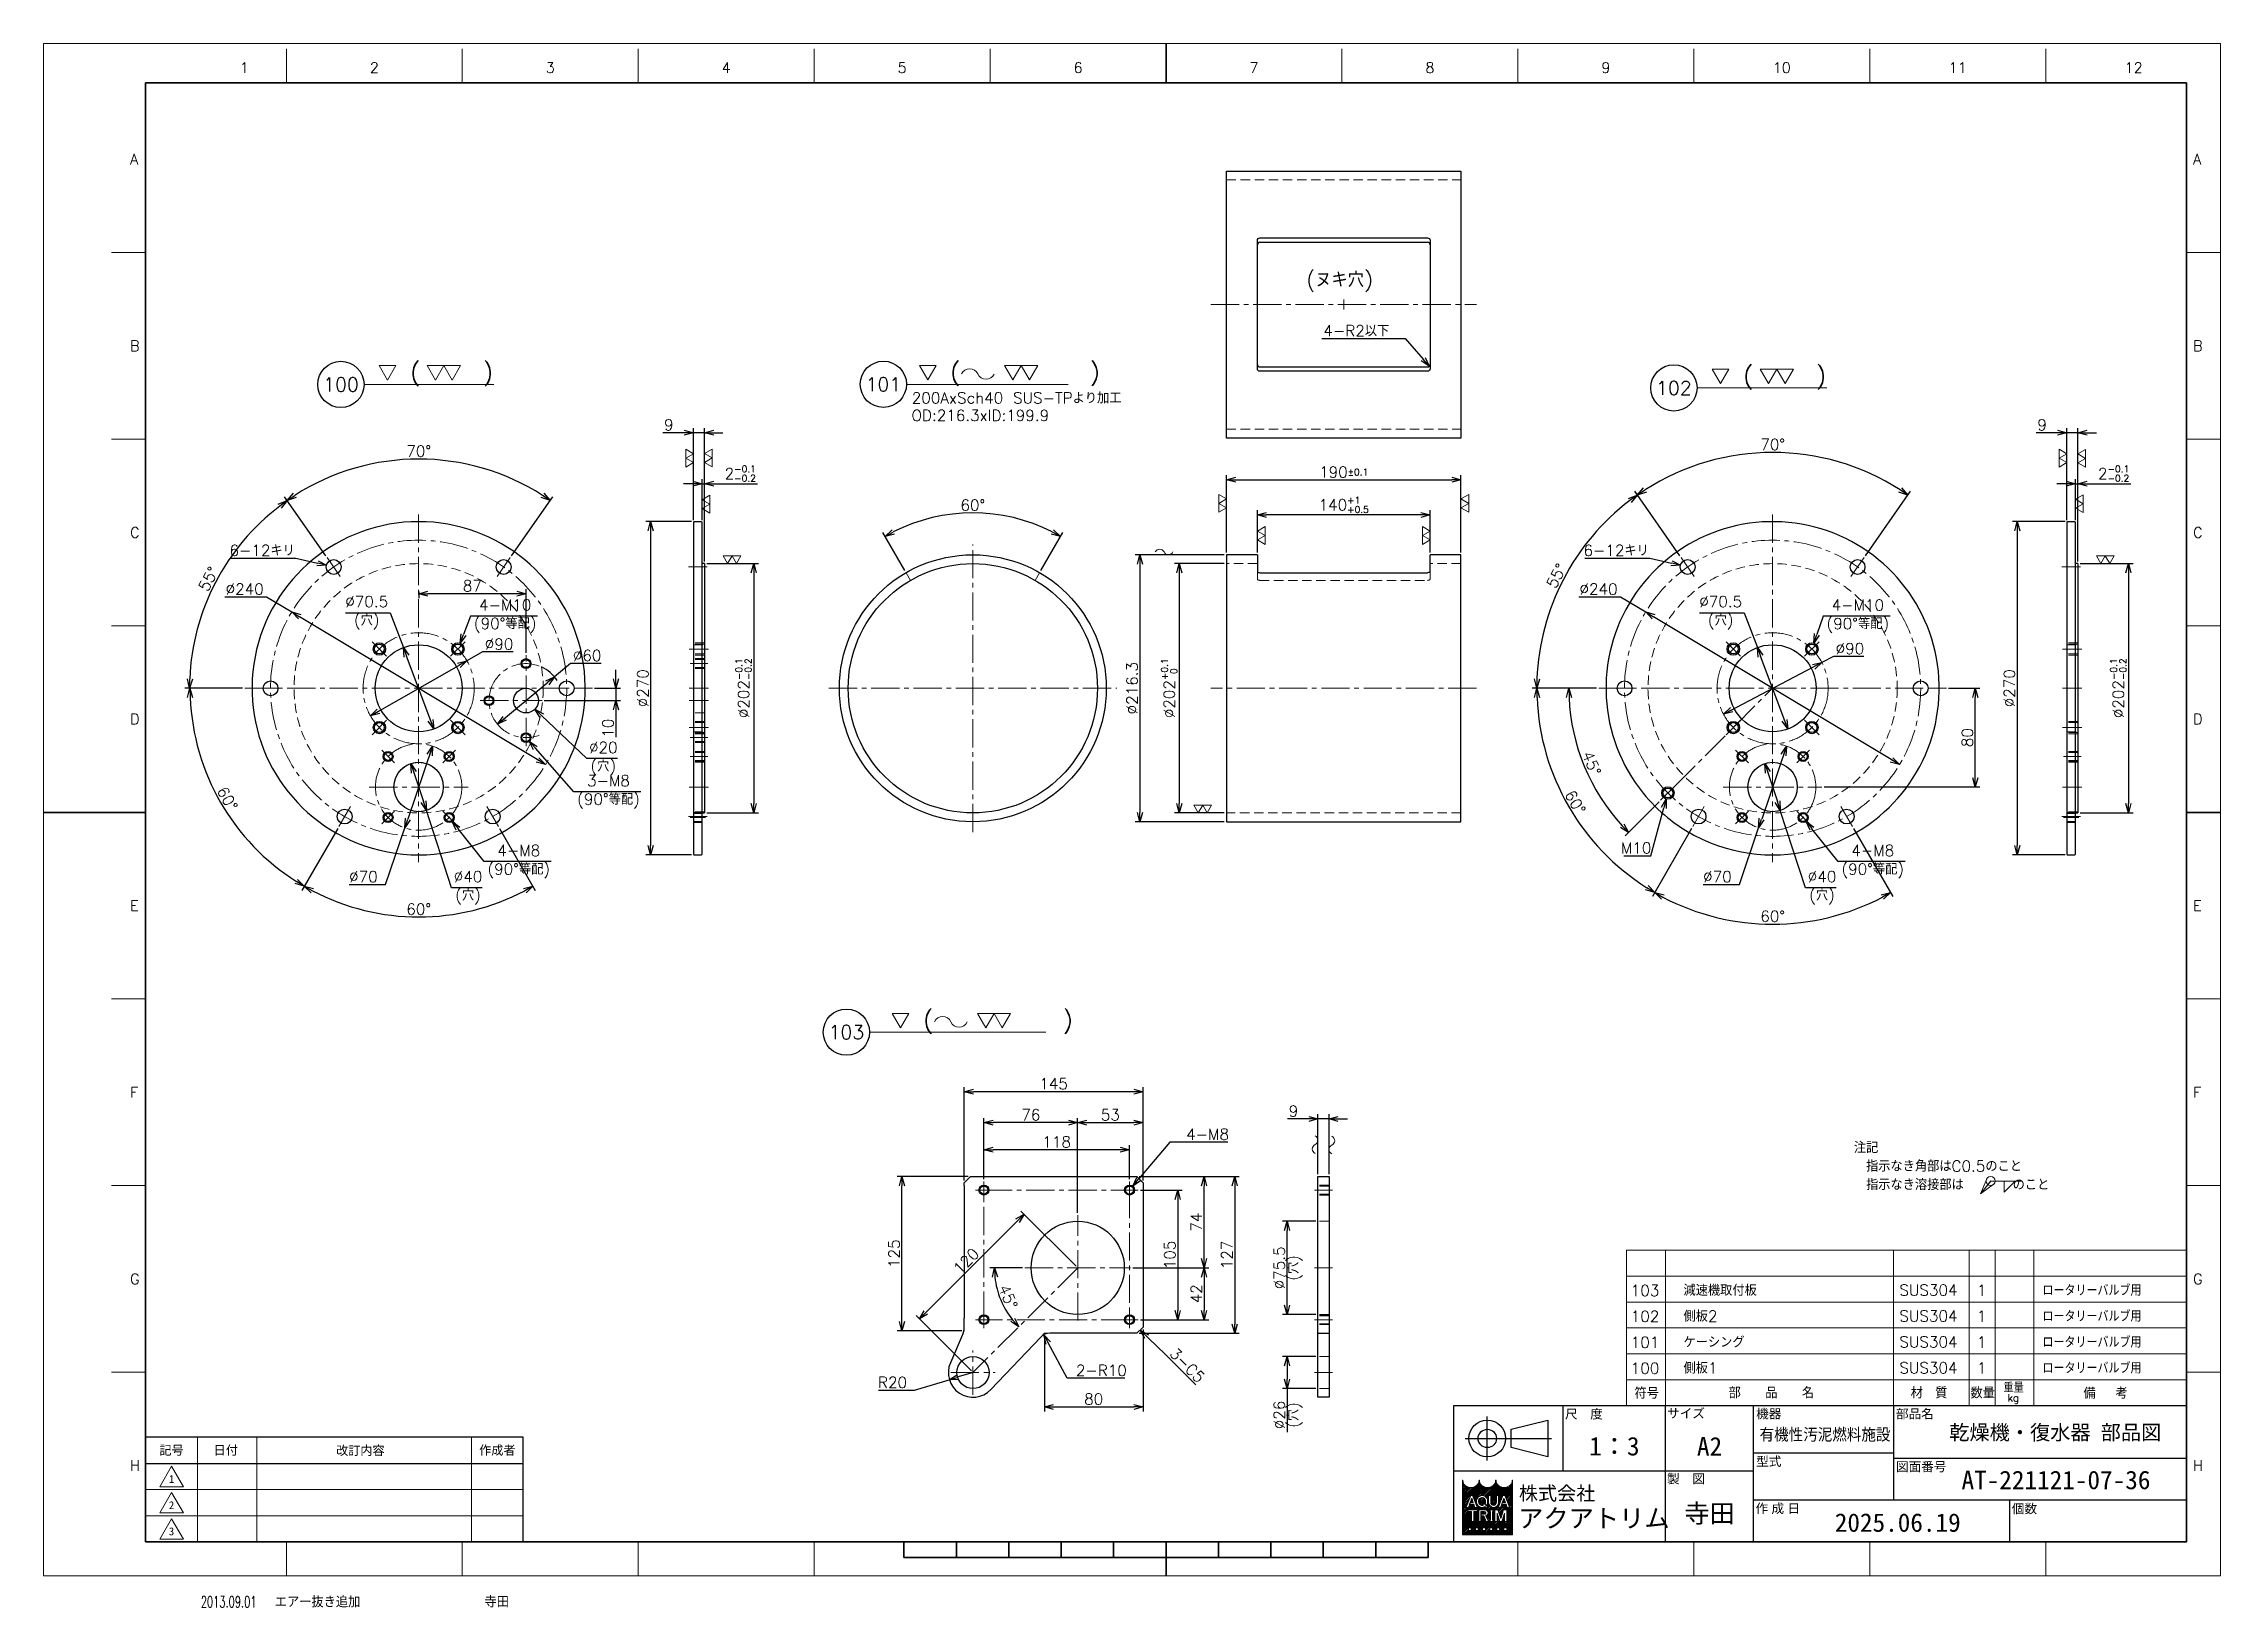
# Model space of a CAD drawing. Header units: millimetres. Extents: x 0 to 1764, y -26 to 1242.
import ezdxf
from ezdxf.entities.mleader import LeaderData, LeaderLine
from ezdxf.enums import TextEntityAlignment as Align
from ezdxf.math import Vec2, Vec3

# ---------------------------------------------------------------- set-up
doc = ezdxf.new("R2010")
doc.units = ezdxf.units.MM
doc.header["$LTSCALE"] = 1.2
doc.header["$PDMODE"] = 99
doc.header["$PDSIZE"] = 1
doc.linetypes.add('CENTER2', pattern=[28.575, 19.05, -3.175, 3.175, -3.175])
doc.linetypes.add('HIDDEN', pattern=[9.525, 6.35, -3.175])
for name, color, linetype, lineweight in [('01_NORMAL', 7, 'Continuous', 25), ('04_HIDDEN', 2, 'HIDDEN', 13), ('05_CENTER', 4, 'CENTER2', 13), ('07_TEXT', 3, 'Continuous', 13), ('08_DIM', 3, 'Continuous', 13), ('90_FRAME', 5, 'Continuous', 35)]:
    doc.layers.add(name, color=color, linetype=linetype, lineweight=lineweight)
doc.layers.add('10_DRAFT', color=8, linetype='Continuous', lineweight=0, plot=False)
doc.layers.add('91_BLANK', color=5, linetype='Continuous', lineweight=0, plot=False)
doc.styles.add('KSS_TXT', font='txt.shx', dxfattribs={"bigfont": 'extfont2.shx'})
doc.styles.add('KSS_TXT_L', font='txt.shx', dxfattribs={"height": 3, "bigfont": 'extfont2.shx'})
doc.styles.add('KSS_TXT_S', font='txt.shx', dxfattribs={"height": 2, "bigfont": 'extfont2.shx'})
doc.styles.add('MS_G', font='MS Gothic.ttf')
doc.styles.get("Standard").update_dxf_attribs({"font": 'txt.shx', "bigfont": 'extfont2.shx'})
doc.styles.add('表題用', font='MS PGothic.ttf')
doc.dimstyles.new('KSS_DIM', dxfattribs={"dimscale": 3, "dimtxt": 3, "dimasz": 2.5, "dimexe": 1.25, "dimexo": 0.625, "dimtad": 1, "dimdsep": 46, "dimtxsty": 'KSS_TXT', "dimblk": 'OPEN30', "dimcen": 0, "dimazin": 2, "dimtfac": 0.75, "dimtmove": 0, "dimatfit": 3, "dimldrblk": 'OPEN30', "dimfxl": 1.25, "dimtolj": 1, "dimarcsym": 0})
doc.dimstyles.new('KSS_DIM$3', dxfattribs={"dimscale": 3, "dimtxt": 3, "dimasz": 2.5, "dimexe": 1.25, "dimexo": 0.625, "dimtad": 1, "dimtih": 1, "dimtoh": 1, "dimdsep": 46, "dimtxsty": 'KSS_TXT', "dimblk": 'OPEN30', "dimcen": 0, "dimazin": 2, "dimtfac": 0.75, "dimtofl": 0, "dimtmove": 0, "dimatfit": 3, "dimldrblk": 'OPEN30', "dimfxl": 1.25, "dimtolj": 1, "dimarcsym": 0})
doc.dimstyles.new('KSS_DIM$4', dxfattribs={"dimscale": 3, "dimtxt": 3, "dimasz": 2.5, "dimexe": 1.25, "dimexo": 0.625, "dimtad": 1, "dimtih": 1, "dimtoh": 1, "dimdsep": 46, "dimtxsty": 'KSS_TXT', "dimblk": 'OPEN30', "dimcen": 0, "dimse1": 1, "dimazin": 2, "dimtfac": 0.75, "dimtofl": 0, "dimtmove": 0, "dimatfit": 3, "dimldrblk": 'OPEN30', "dimfxl": 1.25, "dimtolj": 1, "dimarcsym": 0})

msp = doc.modelspace()

# ---------------------------------------------------------------- texts
at = {"layer": '07_TEXT'}
for s, height, style, p in [('(ヌキ穴)', 12, 'KSS_TXT_S', (1023.263, 1044.291)), ('( \u3000  )', 13.5, 'KSS_TXT', (297.214, 968.605)), ('(     \u3000  )', 13.5, 'KSS_TXT', (734.788, 968.696)), ('( \u3000  )', 13.5, 'KSS_TXT', (1377.354, 965.746)), ('200AxSch40 SUS-TPより加工', 9, 'KSS_TXT_S', (703.601, 949.948)), ('OD:216.3xID:199.9', 9, 'KSS_TXT', (703.391, 935.785)), ('(     \u3000  )', 13.5, 'KSS_TXT', (712.883, 443.726))]:
    msp.add_text(s, height=height, dxfattribs=dict(at, style=style)).set_placement(p)
at = {"layer": '07_TEXT', "ltscale": 2, "insert": (1466.971, 351.542), "char_height": 9, "attachment_point": 1}
msp.add_mtext_dynamic_manual_height_columns('注記\\P\u3000指示なき角部はC0.5のこと\\P\u3000指示なき溶接部は\u3000\u3000\u3000\u3000のこと\\P', width=229.56289, gutter_width=15, heights=[0], dxfattribs=at)
at = {"layer": '08_DIM', "insert": (911.787, 179.31), "char_height": 9, "attachment_point": 7, "rotation": 315, "style": 'KSS_TXT_L'}
msp.add_mtext('3-C5', dxfattribs=at)
at = {"layer": '90_FRAME', "color": 0, "lineweight": 13, "style": 'KSS_TXT'}
for s, p in [('1', (162.682, 1215.249)), ('2', (268.044, 1215.249)), ('3', (410.612, 1215.249)), ('4', (553.18, 1215.249)), ('5', (695.748, 1215.249)), ('6', (838.316, 1215.249)), ('7', (980.884, 1215.249)), ('8', (1123.453, 1215.249)), ('9', (1266.021, 1215.249)), ('10', (1408.589, 1215.249)), ('11', (1551.157, 1215.249)), ('12', (1693.725, 1215.249))]:
    msp.add_text(s, height=8.52, dxfattribs=at).set_placement(p, align=Align.BOTTOM_CENTER)
for s, p in [('A', (70.199, 1147.902)), ('A', (1741.947, 1147.902)), ('B', (70.199, 996.678)), ('B', (1741.947, 996.678)), ('C', (70.199, 845.454)), ('C', (1741.947, 845.454)), ('D', (70.199, 694.23)), ('D', (1741.947, 694.23)), ('E', (70.199, 543.006)), ('E', (1741.947, 543.006)), ('F', (70.199, 391.782)), ('F', (1741.947, 391.782)), ('G', (70.199, 240.558)), ('G', (1741.947, 240.558)), ('H', (70.199, 89.334)), ('H', (1741.947, 89.334))]:
    msp.add_text(s, height=8.52, dxfattribs=at).set_placement(p, align=Align.MIDDLE_LEFT)
at = {"layer": '90_FRAME', "color": 3, "lineweight": 13}
for s, p in [('103', (1297.772, 231.167)), ('1', (1570.491, 231.318)), ('102', (1297.772, 210.167)), ('1', (1570.491, 210.318)), ('101', (1297.772, 189.167)), ('1', (1570.491, 189.318)), ('100', (1297.772, 168.167)), ('1', (1570.491, 168.318))]:
    msp.add_text(s, height=9, dxfattribs=at).set_placement(p, align=Align.MIDDLE_CENTER)
for s, height, p in [('減速機取付板', 9, (1328.925, 226.898)), ('SUS304', 9, (1503.9, 227.018)), ('側板2', 9, (1328.925, 205.898)), ('SUS304', 9, (1503.9, 206.018)), ('ケーシング', 9, (1328.925, 184.898)), ('SUS304', 9, (1503.9, 185.018)), ('側板1', 9, (1328.925, 163.898)), ('SUS304', 9, (1503.9, 164.018)), ('符号', 9, (1289.209, 143.519)), ('部\u3000\u3000品\u3000\u3000名', 9, (1365.505, 143.846)), ('材\u3000質', 9, (1513.071, 143.738)), ('数量', 9, (1561.501, 143.67)), ('重量', 7.5, (1588.258, 148.578)), ('kg', 6, (1591.573, 141.24)), ('備  考', 9, (1653.04, 143.519)), ('エアー抜き追加', 9, (187.405, -25.626)), ('寺田', 9, (357.315, -25.626))]:
    msp.add_text(s, height=height, dxfattribs=at).set_placement(p)
for s, width, p in [('ロータリーバルブ用', 0.9, (1619.845, 226.898)), ('ロータリーバルブ用', 0.9, (1619.845, 205.898)), ('ロータリーバルブ用', 0.9, (1619.845, 184.898)), ('ロータリーバルブ用', 0.9, (1619.845, 163.898)), ('2013.09.01', 0.65, (127.43, -25.626))]:
    msp.add_text(s, height=9, dxfattribs=dict(at, width=width)).set_placement(p)
at = {"layer": '90_FRAME', "color": 0, "style": '表題用'}
for s, p in [('尺\u3000度', (1232.904, 131.157)), ('サイズ', (1315.64, 131.716)), ('機器', (1387.819, 131.281)), ('部品名', (1501.105, 131.281)), ('型式', (1387.819, 92.72)), ('図面番号', (1501.105, 88.477)), ('製\u3000図', (1315.64, 78.681)), ('作 成 日', (1387.301, 54.624)), ('個数', (1594.969, 54.417))]:
    msp.add_text(s, height=7.5, dxfattribs=at).set_placement(p, align=Align.MIDDLE_LEFT)
at = {"layer": '90_FRAME', "color": 0, "style": 'MS_G'}
msp.add_text('乾燥機・復水器 部品図', height=12, dxfattribs=at).set_placement((1630.178, 110.167), align=Align.CENTER)
at = {"layer": '90_FRAME', "color": 0, "style": '表題用'}
for s, p in [('記号', (103.742, 101.735)), ('日付', (147.711, 101.735)), ('作成者', (367.742, 101.735))]:
    msp.add_text(s, height=7.2, dxfattribs=at).set_placement(p, align=Align.MIDDLE_CENTER)
at = {"layer": '90_FRAME', "color": 0}
for s, height, style, p in [('改訂内容', 7.2, '表題用', (256.742, 101.735)), ('A2', 15, 'MS_G', (1350.037, 104.918))]:
    msp.add_text(s, height=height, dxfattribs=dict(at, style=style)).set_placement(p, align=Align.MIDDLE)
at = {"layer": '90_FRAME', "color": 0, "style": 'MS_G', "width": 0.9}
msp.add_text('有機性汚泥燃料施設', height=9.6, dxfattribs=at).set_placement((1443.627, 109.737), align=Align.CENTER)
at = {"layer": '90_FRAME', "color": 0, "lineweight": 13, "style": 'MS_G'}
for s, p in [('1', (103.742, 78.4)), ('2', (103.742, 57.185)), ('3', (103.742, 35.971))]:
    msp.add_text(s, height=6.364, dxfattribs=at).set_placement(p, align=Align.MIDDLE)
at = {"layer": '90_FRAME', "color": 4, "style": 'MS_G'}
msp.add_text('株式会社', height=11.3412, dxfattribs=at).set_placement((1226.509, 66.858), align=Align.MIDDLE_CENTER)
at = {"layer": '90_FRAME', "color": 0, "style": 'MS_G'}
for s, p in [('AT-221121-07-36', (1554.25, 70.159)), ('2025.06.19', (1451.534, 35.633))]:
    msp.add_text(s, height=15, dxfattribs=at).set_placement(p)
at = {"layer": '90_FRAME', "color": 4, "style": 'MS_G'}
msp.add_text('アクアトリム', height=15, dxfattribs=at).set_placement((1194.945, 39.159))
at = {"layer": '90_FRAME', "color": 0, "style": 'MS_G'}
for tag, p in [('1：3', (1272.927, 104.918)), ('寺田', (1350.037, 50.821))]:
    msp.add_attdef(tag, text='', height=15, dxfattribs=at).set_placement(p, align=Align.MIDDLE)

# ---------------------------------------------------------------- blocks, each defined once
blk = doc.blocks.new('Weld-line')
blk.add_line((0, 0), (1, 0))
blk = doc.blocks.new('Weld10-s5')
blk.add_circle((0, 0), 2)
blk = doc.blocks.new('Weld10-a1')
for p, q in [((5, 0), (0, 5)), ((0, 5), (0, 0)), ((0, 0), (5, 0))]:
    blk.add_line(p, q)
at = {"width": 0.9}
blk.add_attdef('S', text='', height=2.8, dxfattribs=at).set_placement((-2, 1), align=Align.RIGHT)
blk.add_attdef('L', (8, 1), '', height=2.8, dxfattribs=at)
blk = doc.blocks.new('_Open30')
at = {"color": 0, "linetype": 'ByBlock', "lineweight": -2}
for p, q in [((-1, 0.27), (0, 0)), ((0, 0), (-1, -0.27)), ((0, 0), (-1, 0))]:
    blk.add_line(p, q, dxfattribs=at)
blk = doc.blocks.new('AM_BALLOON1')
at = {"transparency": 16777216}
blk.add_circle((0, 0), 5, dxfattribs=at)
blk.add_attdef('B_NUMBER', text='', height=3, dxfattribs=at).set_placement((0, 0), align=Align.MIDDLE_CENTER)
blk = doc.blocks.new('_OPEN')
at = {"color": 0, "linetype": 'ByBlock'}
for p, q in [((-1, 0.17), (0, 0)), ((0, 0), (-1, -0.17)), ((0, 0), (-1, 0))]:
    blk.add_line(p, q, dxfattribs=at)
blk = doc.blocks.new('*D142')
at = {"layer": '08_DIM', "color": 0, "lineweight": -2, "transparency": 16777216}
for p, q in [((1035.9, 1002.5), (1103.5, 1002.5)), ((1103.5, 1002.5), (1118, 985.8))]:
    blk.add_line(p, q, dxfattribs=at)
at = {"layer": 'Defpoints', "color": 0, "transparency": 16777216}
for p in [(1121.6, 981.6), (1122.9, 980.1)]:
    blk.add_point(p, dxfattribs=at)
at = {"layer": '08_DIM', "color": 0, "lineweight": -2, "transparency": 16777216, "xscale": 7.5, "yscale": 7.5, "zscale": 7.5, "rotation": 311.0299359716772}
blk.add_blockref('_Open30', (1122.9, 980.1), dxfattribs=at)
at = {"layer": '08_DIM', "color": 0, "transparency": 16777216, "insert": (1063.8, 1008.9), "char_height": 9, "attachment_point": 5, "style": 'KSS_TXT'}
blk.add_mtext('\\A1;\\A1;4-R2以下', dxfattribs=at)
blk = doc.blocks.new('p1ba01')
for p, q in [((0, 0), (-1.5, 2.6)), ((-1.5, 2.6), (1.5, 2.6)), ((1.5, 2.6), (0, 0))]:
    blk.add_line(p, q)
blk = doc.blocks.new('p1ba02')
for p, q in [((-1.5, 2.6), (1.5, 2.6)), ((0, 0), (-1.5, 2.6)), ((1.5, 2.6), (0, 0)), ((3, 0), (1.5, 2.6)), ((1.5, 2.6), (4.5, 2.6)), ((4.5, 2.6), (3, 0))]:
    blk.add_line(p, q)
blk = doc.blocks.new('p1ba05')
for centre, start, end in [((-2.95, 0.29), 24.2276, 155.5758), ((0, 1.62), 204.2276, 335.5758)]:
    blk.add_arc(centre, 1.62, start, end)
blk = doc.blocks.new('M8Tz_1_1_1')
at = {"color": 0}
for radius in [4, 3.25]:
    blk.add_circle((0, 0), radius, dxfattribs=at)
at = {"layer": '05_CENTER'}
for p, q in [((6.9, 0), (-6.9, 0)), ((0, -6.9), (0, 6.9))]:
    blk.add_line(p, q, dxfattribs=at)
blk = doc.blocks.new('*D143')
at = {"layer": '08_DIM', "color": 0, "lineweight": -2, "transparency": 16777216}
for p, q in [((698, 814.5), (680.1, 845.4)), ((808.1, 814.5), (825.9, 845.4))]:
    blk.add_line(p, q, dxfattribs=at)
blk.add_arc((753, 719.2), 142.1, 63.0254, 116.9746, dxfattribs=at)
at = {"layer": 'Defpoints', "color": 0, "transparency": 16777216}
for p in [(777.7, 859.1), (699, 812.8), (807.1, 812.8), (702.5, 806.6), (803.5, 806.6)]:
    blk.add_point(p, dxfattribs=at)
at = {"layer": '08_DIM', "color": 0, "lineweight": -2, "transparency": 16777216, "xscale": 7.5, "yscale": 7.5, "zscale": 7.5}
for p, rotation in [((682, 842.2), 208.4873083749743), ((824.1, 842.2), 331.5126916250257)]:
    blk.add_blockref('_Open30', p, dxfattribs=dict(at, rotation=rotation))
at = {"layer": '08_DIM', "color": 0, "transparency": 16777216, "insert": (753, 867.6), "char_height": 9, "attachment_point": 5, "style": 'KSS_TXT'}
blk.add_mtext('\\A1;60%%d', dxfattribs=at)
blk = doc.blocks.new('*D144')
at = {"layer": '08_DIM', "color": 0, "lineweight": -2, "transparency": 16777216}
for p, q in [((956.7, 820.2), (916.6, 820.2)), ((920.3, 812.7), (920.3, 625.7)), ((956.7, 618.2), (916.6, 618.2))]:
    blk.add_line(p, q, dxfattribs=at)
at = {"layer": 'Defpoints', "color": 0, "transparency": 16777216}
for p in [(958.6, 820.2), (920.3, 618.2), (958.6, 618.2)]:
    blk.add_point(p, dxfattribs=at)
at = {"layer": '08_DIM', "color": 0, "lineweight": -2, "transparency": 16777216, "xscale": 7.5, "yscale": 7.5, "zscale": 7.5}
for p, rotation in [((920.3, 820.2), 90), ((920.3, 618.2), 270)]:
    blk.add_blockref('_Open30', p, dxfattribs=dict(at, rotation=rotation))
at = {"layer": '08_DIM', "color": 0, "transparency": 16777216, "insert": (912.2, 719.2), "char_height": 9, "attachment_point": 5, "rotation": 90, "style": 'KSS_TXT'}
blk.add_mtext('\\A1;\\A1;%%c202{\\H5.400000;\\S+0.1^  0;}', dxfattribs=at)
blk = doc.blocks.new('*D145')
at = {"layer": '08_DIM', "color": 0, "lineweight": -2, "transparency": 16777216}
for p, q in [((956.7, 827.3), (884.7, 827.3)), ((888.4, 819.8), (888.4, 618.5)), ((956.7, 611), (884.7, 611))]:
    blk.add_line(p, q, dxfattribs=at)
at = {"layer": 'Defpoints', "color": 0, "transparency": 16777216}
for p in [(958.6, 827.3), (888.4, 611), (958.6, 611)]:
    blk.add_point(p, dxfattribs=at)
at = {"layer": '08_DIM', "color": 0, "lineweight": -2, "transparency": 16777216, "xscale": 7.5, "yscale": 7.5, "zscale": 7.5}
for p, rotation in [((888.4, 827.3), 90), ((888.4, 611), 270)]:
    blk.add_blockref('_Open30', p, dxfattribs=dict(at, rotation=rotation))
at = {"layer": '08_DIM', "color": 0, "transparency": 16777216, "insert": (882.1, 719.2), "char_height": 9, "attachment_point": 5, "rotation": 90, "style": 'KSS_TXT'}
blk.add_mtext('\\A1;\\A1;%%c216.3', dxfattribs=at)
blk = doc.blocks.new('*D146')
at = {"layer": '08_DIM', "color": 0, "lineweight": -2, "transparency": 16777216}
for p, q in [((958.6, 829.2), (958.6, 891.8)), ((966.1, 888.1), (1141.1, 888.1)), ((1148.6, 829.2), (1148.6, 891.8))]:
    blk.add_line(p, q, dxfattribs=at)
at = {"layer": 'Defpoints', "color": 0, "transparency": 16777216}
for p in [(1148.6, 888.1), (958.6, 827.3), (1148.6, 827.3)]:
    blk.add_point(p, dxfattribs=at)
at = {"layer": '08_DIM', "color": 0, "lineweight": -2, "transparency": 16777216, "xscale": 7.5, "yscale": 7.5, "zscale": 7.5, "rotation": 180}
blk.add_blockref('_Open30', (958.6, 888.1), dxfattribs=at)
at = {"layer": '08_DIM', "color": 0, "lineweight": -2, "transparency": 16777216, "xscale": 7.5, "yscale": 7.5, "zscale": 7.5}
blk.add_blockref('_Open30', (1148.6, 888.1), dxfattribs=at)
at = {"layer": '08_DIM', "color": 0, "transparency": 16777216, "insert": (1053.6, 894.4), "char_height": 9, "attachment_point": 5, "style": 'KSS_TXT'}
blk.add_mtext('\\A1;190{\\H5.400000;%%p0.1}', dxfattribs=at)
blk = doc.blocks.new('*D147')
at = {"layer": '08_DIM', "color": 0, "lineweight": -2, "transparency": 16777216}
for p, q in [((983.6, 829.2), (983.6, 863.4)), ((1116.1, 859.7), (991.1, 859.7)), ((1123.6, 829.2), (1123.6, 863.4))]:
    blk.add_line(p, q, dxfattribs=at)
at = {"layer": 'Defpoints', "color": 0, "transparency": 16777216}
for p in [(983.6, 859.7), (983.6, 827.3), (1123.6, 827.3)]:
    blk.add_point(p, dxfattribs=at)
at = {"layer": '08_DIM', "color": 0, "lineweight": -2, "transparency": 16777216, "xscale": 7.5, "yscale": 7.5, "zscale": 7.5, "rotation": 180}
blk.add_blockref('_Open30', (983.6, 859.7), dxfattribs=at)
at = {"layer": '08_DIM', "color": 0, "lineweight": -2, "transparency": 16777216, "xscale": 7.5, "yscale": 7.5, "zscale": 7.5}
blk.add_blockref('_Open30', (1123.6, 859.7), dxfattribs=at)
at = {"layer": '08_DIM', "color": 0, "transparency": 16777216, "insert": (1053.6, 867.8), "char_height": 9, "attachment_point": 5, "style": 'KSS_TXT'}
blk.add_mtext('\\A1;140{\\H5.400000;\\S+1^ +0.5;}', dxfattribs=at)
blk = doc.blocks.new('*D148')
at = {"layer": '08_DIM', "color": 0, "lineweight": -2, "transparency": 16777216}
for p, q in [((1030.9, 287.3), (1004, 287.3)), ((1007.7, 219.3), (1007.7, 279.8)), ((1030.9, 211.8), (1004, 211.8))]:
    blk.add_line(p, q, dxfattribs=at)
at = {"layer": 'Defpoints', "color": 0, "transparency": 16777216}
for p in [(1007.7, 287.3), (1032.7, 287.3), (1032.7, 211.8)]:
    blk.add_point(p, dxfattribs=at)
at = {"layer": '08_DIM', "color": 0, "lineweight": -2, "transparency": 16777216, "xscale": 7.5, "yscale": 7.5, "zscale": 7.5}
for p, rotation in [((1007.7, 287.3), 90), ((1007.7, 211.8), 270)]:
    blk.add_blockref('_Open30', p, dxfattribs=dict(at, rotation=rotation))
at = {"layer": '08_DIM', "color": 0, "transparency": 16777216, "char_height": 9, "attachment_point": 5, "rotation": 90, "style": 'KSS_TXT'}
for s, insert in [('\\A1;\\A1;%%c75.5', (1001.4, 249.5)), ('\\A1;(穴)', (1014.1, 249.5))]:
    blk.add_mtext(s, dxfattribs=dict(at, insert=insert))
blk = doc.blocks.new('*D149')
at = {"layer": '08_DIM', "color": 0, "lineweight": -2, "transparency": 16777216}
for p, q in [((887.9, 323.5), (944.2, 323.5)), ((940.5, 257), (940.5, 316)), ((882.7, 249.5), (944.2, 249.5))]:
    blk.add_line(p, q, dxfattribs=at)
at = {"layer": 'Defpoints', "color": 0, "transparency": 16777216}
for p in [(886, 323.5), (940.5, 323.5), (880.8, 249.5)]:
    blk.add_point(p, dxfattribs=at)
at = {"layer": '08_DIM', "color": 0, "lineweight": -2, "transparency": 16777216, "xscale": 7.5, "yscale": 7.5, "zscale": 7.5}
for p, rotation in [((940.5, 323.5), 90), ((940.5, 249.5), 270)]:
    blk.add_blockref('_Open30', p, dxfattribs=dict(at, rotation=rotation))
at = {"layer": '08_DIM', "color": 0, "transparency": 16777216, "insert": (934.1, 286.5), "char_height": 9, "attachment_point": 5, "rotation": 90, "style": 'KSS_TXT'}
blk.add_mtext('\\A1;74', dxfattribs=at)
blk = doc.blocks.new('*D150')
at = {"layer": '08_DIM', "color": 0, "lineweight": -2, "transparency": 16777216}
for p, q in [((888.8, 312.5), (922.8, 312.5)), ((919.1, 305), (919.1, 215)), ((888.8, 207.5), (922.8, 207.5))]:
    blk.add_line(p, q, dxfattribs=at)
at = {"layer": 'Defpoints', "color": 0, "transparency": 16777216}
for p in [(887, 312.5), (887, 207.5), (919.1, 207.5)]:
    blk.add_point(p, dxfattribs=at)
at = {"layer": '08_DIM', "color": 0, "lineweight": -2, "transparency": 16777216, "xscale": 7.5, "yscale": 7.5, "zscale": 7.5}
for p, rotation in [((919.1, 312.5), 90), ((919.1, 207.5), 270)]:
    blk.add_blockref('_Open30', p, dxfattribs=dict(at, rotation=rotation))
at = {"layer": '08_DIM', "color": 0, "transparency": 16777216, "insert": (912.7, 260), "char_height": 9, "attachment_point": 5, "rotation": 90, "style": 'KSS_TXT'}
blk.add_mtext('\\A1;105', dxfattribs=at)
blk = doc.blocks.new('*D151')
at = {"layer": '08_DIM', "color": 0, "lineweight": -2, "transparency": 16777216}
for p, q in [((882.7, 249.5), (944.2, 249.5)), ((940.5, 242), (940.5, 215)), ((888.8, 207.5), (944.2, 207.5))]:
    blk.add_line(p, q, dxfattribs=at)
at = {"layer": 'Defpoints', "color": 0, "transparency": 16777216}
for p in [(880.8, 249.5), (887, 207.5), (940.5, 207.5)]:
    blk.add_point(p, dxfattribs=at)
at = {"layer": '08_DIM', "color": 0, "lineweight": -2, "transparency": 16777216, "xscale": 7.5, "yscale": 7.5, "zscale": 7.5}
for p, rotation in [((940.5, 249.5), 90), ((940.5, 207.5), 270)]:
    blk.add_blockref('_Open30', p, dxfattribs=dict(at, rotation=rotation))
at = {"layer": '08_DIM', "color": 0, "transparency": 16777216, "insert": (934.1, 228.5), "char_height": 9, "attachment_point": 5, "rotation": 90, "style": 'KSS_TXT'}
blk.add_mtext('\\A1;42', dxfattribs=at)
blk = doc.blocks.new('*D152')
at = {"layer": '08_DIM', "color": 0, "lineweight": -2, "transparency": 16777216}
for p, q in [((887.9, 323.5), (969, 323.5)), ((965.3, 316), (965.3, 204)), ((887.9, 196.5), (969, 196.5))]:
    blk.add_line(p, q, dxfattribs=at)
at = {"layer": 'Defpoints', "color": 0, "transparency": 16777216}
for p in [(886, 323.5), (886, 196.5), (965.3, 196.5)]:
    blk.add_point(p, dxfattribs=at)
at = {"layer": '08_DIM', "color": 0, "lineweight": -2, "transparency": 16777216, "xscale": 7.5, "yscale": 7.5, "zscale": 7.5}
for p, rotation in [((965.3, 323.5), 90), ((965.3, 196.5), 270)]:
    blk.add_blockref('_Open30', p, dxfattribs=dict(at, rotation=rotation))
at = {"layer": '08_DIM', "color": 0, "transparency": 16777216, "insert": (958.9, 260), "char_height": 9, "attachment_point": 5, "rotation": 90, "style": 'KSS_TXT'}
blk.add_mtext('\\A1;127', dxfattribs=at)
blk = doc.blocks.new('*D153')
at = {"layer": '08_DIM', "color": 0, "lineweight": -2, "transparency": 16777216}
for p, q in [((838, 294.2), (838, 370.9)), ((891, 320.4), (891, 370.9)), ((845.5, 367.2), (883.5, 367.2))]:
    blk.add_line(p, q, dxfattribs=at)
at = {"layer": 'Defpoints', "color": 0, "transparency": 16777216}
for p in [(891, 367.2), (891, 318.5), (838, 292.3)]:
    blk.add_point(p, dxfattribs=at)
at = {"layer": '08_DIM', "color": 0, "lineweight": -2, "transparency": 16777216, "xscale": 7.5, "yscale": 7.5, "zscale": 7.5, "rotation": 180}
blk.add_blockref('_Open30', (838, 367.2), dxfattribs=at)
at = {"layer": '08_DIM', "color": 0, "lineweight": -2, "transparency": 16777216, "xscale": 7.5, "yscale": 7.5, "zscale": 7.5}
blk.add_blockref('_Open30', (891, 367.2), dxfattribs=at)
at = {"layer": '08_DIM', "color": 0, "transparency": 16777216, "insert": (864.5, 373.5), "char_height": 9, "attachment_point": 5, "style": 'KSS_TXT'}
blk.add_mtext('\\A1;53', dxfattribs=at)
blk = doc.blocks.new('*D154')
at = {"layer": '08_DIM', "color": 0, "lineweight": -2, "transparency": 16777216}
for p, q in [((762, 321.3), (762, 349)), ((872.5, 345.2), (769.5, 345.2)), ((880, 321.3), (880, 349))]:
    blk.add_line(p, q, dxfattribs=at)
at = {"layer": 'Defpoints', "color": 0, "transparency": 16777216}
for p in [(762, 345.2), (762, 319.5), (880, 319.5)]:
    blk.add_point(p, dxfattribs=at)
at = {"layer": '08_DIM', "color": 0, "lineweight": -2, "transparency": 16777216, "xscale": 7.5, "yscale": 7.5, "zscale": 7.5, "rotation": 180}
blk.add_blockref('_Open30', (762, 345.2), dxfattribs=at)
at = {"layer": '08_DIM', "color": 0, "lineweight": -2, "transparency": 16777216, "xscale": 7.5, "yscale": 7.5, "zscale": 7.5}
blk.add_blockref('_Open30', (880, 345.2), dxfattribs=at)
at = {"layer": '08_DIM', "color": 0, "transparency": 16777216, "insert": (821, 351.6), "char_height": 9, "attachment_point": 5, "style": 'KSS_TXT'}
blk.add_mtext('\\A1;118', dxfattribs=at)
blk = doc.blocks.new('*D155')
at = {"layer": '08_DIM', "color": 0, "lineweight": -2, "transparency": 16777216}
for p, q in [((762, 321.3), (762, 370.9)), ((838, 294.2), (838, 370.9)), ((830.5, 367.2), (769.5, 367.2))]:
    blk.add_line(p, q, dxfattribs=at)
at = {"layer": 'Defpoints', "color": 0, "transparency": 16777216}
for p in [(762, 367.2), (762, 319.5), (838, 292.3)]:
    blk.add_point(p, dxfattribs=at)
at = {"layer": '08_DIM', "color": 0, "lineweight": -2, "transparency": 16777216, "xscale": 7.5, "yscale": 7.5, "zscale": 7.5, "rotation": 180}
blk.add_blockref('_Open30', (762, 367.2), dxfattribs=at)
at = {"layer": '08_DIM', "color": 0, "lineweight": -2, "transparency": 16777216, "xscale": 7.5, "yscale": 7.5, "zscale": 7.5}
blk.add_blockref('_Open30', (838, 367.2), dxfattribs=at)
at = {"layer": '08_DIM', "color": 0, "transparency": 16777216, "insert": (800, 373.5), "char_height": 9, "attachment_point": 5, "style": 'KSS_TXT'}
blk.add_mtext('\\A1;76', dxfattribs=at)
blk = doc.blocks.new('*D156')
at = {"layer": '08_DIM', "color": 0, "lineweight": -2, "transparency": 16777216}
for p, q in [((746, 320.4), (746, 396)), ((883.5, 392.3), (753.5, 392.3)), ((891, 320.4), (891, 396))]:
    blk.add_line(p, q, dxfattribs=at)
at = {"layer": 'Defpoints', "color": 0, "transparency": 16777216}
for p in [(746, 392.3), (746, 318.5), (891, 318.5)]:
    blk.add_point(p, dxfattribs=at)
at = {"layer": '08_DIM', "color": 0, "lineweight": -2, "transparency": 16777216, "xscale": 7.5, "yscale": 7.5, "zscale": 7.5, "rotation": 180}
blk.add_blockref('_Open30', (746, 392.3), dxfattribs=at)
at = {"layer": '08_DIM', "color": 0, "lineweight": -2, "transparency": 16777216, "xscale": 7.5, "yscale": 7.5, "zscale": 7.5}
blk.add_blockref('_Open30', (891, 392.3), dxfattribs=at)
at = {"layer": '08_DIM', "color": 0, "transparency": 16777216, "insert": (818.5, 398.7), "char_height": 9, "attachment_point": 5, "style": 'KSS_TXT'}
blk.add_mtext('\\A1;145', dxfattribs=at)
blk = doc.blocks.new('*D157')
at = {"layer": '08_DIM', "color": 0, "lineweight": -2, "transparency": 16777216}
for p, q in [((715, 213.4), (789.3, 287.7)), ((836.7, 250.9), (791.9, 295.6)), ((751.9, 166), (707.1, 210.8))]:
    blk.add_line(p, q, dxfattribs=at)
at = {"layer": 'Defpoints', "color": 0, "transparency": 16777216}
for p in [(794.6, 293), (838, 249.5), (753.2, 164.7)]:
    blk.add_point(p, dxfattribs=at)
at = {"layer": '08_DIM', "color": 0, "lineweight": -2, "transparency": 16777216, "xscale": 7.5, "yscale": 7.5, "zscale": 7.5}
for p, rotation in [((794.6, 293), 44.9999995195425), ((709.7, 208.1), 224.9999995195425)]:
    blk.add_blockref('_Open30', p, dxfattribs=dict(at, rotation=rotation))
at = {"layer": '08_DIM', "color": 0, "transparency": 16777216, "insert": (747.6, 255.1), "char_height": 9, "attachment_point": 5, "rotation": 45, "style": 'KSS_TXT'}
blk.add_mtext('\\A1;120', dxfattribs=at)
blk = doc.blocks.new('*D158')
at = {"layer": '08_DIM', "color": 0, "lineweight": -2, "transparency": 16777216}
for p, q in [((1030.9, 177.7), (1004, 177.7)), ((1007.7, 170.2), (1007.7, 159.2)), ((1030.9, 151.7), (1004, 151.7)), ((1007.7, 151.7), (1007.7, 116.4))]:
    blk.add_line(p, q, dxfattribs=at)
at = {"layer": 'Defpoints', "color": 0, "transparency": 16777216}
for p in [(1032.7, 177.7), (1007.7, 151.7), (1032.7, 151.7)]:
    blk.add_point(p, dxfattribs=at)
at = {"layer": '08_DIM', "color": 0, "lineweight": -2, "transparency": 16777216, "xscale": 7.5, "yscale": 7.5, "zscale": 7.5}
for p, rotation in [((1007.7, 177.7), 90), ((1007.7, 151.7), 270)]:
    blk.add_blockref('_Open30', p, dxfattribs=dict(at, rotation=rotation))
at = {"layer": '08_DIM', "color": 0, "transparency": 16777216, "char_height": 9, "attachment_point": 5, "rotation": 90, "style": 'KSS_TXT'}
for s, insert in [('\\A1;\\A1;%%c26', (1001.4, 130.3)), ('\\A1;(穴)', (1014.1, 130.3))]:
    blk.add_mtext(s, dxfattribs=dict(at, insert=insert))
blk = doc.blocks.new('*D159')
at = {"layer": '08_DIM', "color": 0, "lineweight": -2, "transparency": 16777216}
for p, q in [((705.7, 150.3), (734, 158.9)), ((753.2, 164.7), (741.2, 161.1)), ((676.6, 150.3), (705.7, 150.3))]:
    blk.add_line(p, q, dxfattribs=at)
at = {"layer": 'Defpoints', "color": 0, "transparency": 16777216}
for p in [(734, 158.9), (753.2, 164.7)]:
    blk.add_point(p, dxfattribs=at)
at = {"layer": '08_DIM', "color": 0, "lineweight": -2, "transparency": 16777216, "xscale": 7.5, "yscale": 7.5, "zscale": 7.5, "rotation": 196.8527850480112}
blk.add_blockref('_Open30', (734, 158.9), dxfattribs=at)
at = {"layer": '08_DIM', "color": 0, "transparency": 16777216, "insert": (688, 156.7), "char_height": 9, "attachment_point": 5, "style": 'KSS_TXT'}
blk.add_mtext('\\A1;R20', dxfattribs=at)
blk = doc.blocks.new('*D160')
at = {"layer": '08_DIM', "color": 0, "lineweight": -2, "transparency": 16777216}
for p, q in [((749.2, 323.5), (691.8, 323.5)), ((695.6, 206), (695.6, 316)), ((744.2, 198.5), (691.8, 198.5))]:
    blk.add_line(p, q, dxfattribs=at)
at = {"layer": 'Defpoints', "color": 0, "transparency": 16777216}
for p in [(695.6, 323.5), (751, 323.5), (746, 198.5)]:
    blk.add_point(p, dxfattribs=at)
at = {"layer": '08_DIM', "color": 0, "lineweight": -2, "transparency": 16777216, "xscale": 7.5, "yscale": 7.5, "zscale": 7.5}
for p, rotation in [((695.6, 323.5), 90), ((695.6, 198.5), 270)]:
    blk.add_blockref('_Open30', p, dxfattribs=dict(at, rotation=rotation))
at = {"layer": '08_DIM', "color": 0, "transparency": 16777216, "insert": (689.2, 261), "char_height": 9, "attachment_point": 5, "rotation": 90, "style": 'KSS_TXT'}
blk.add_mtext('\\A1;125', dxfattribs=at)
blk = doc.blocks.new('*D161')
at = {"layer": '08_DIM', "color": 0, "lineweight": -2, "transparency": 16777216}
for p, q in [((811, 194.7), (811, 133)), ((891, 199.7), (891, 133)), ((818.5, 136.8), (883.5, 136.8))]:
    blk.add_line(p, q, dxfattribs=at)
at = {"layer": 'Defpoints', "color": 0, "transparency": 16777216}
for p in [(811, 196.5), (891, 201.5), (891, 136.8)]:
    blk.add_point(p, dxfattribs=at)
at = {"layer": '08_DIM', "color": 0, "lineweight": -2, "transparency": 16777216, "xscale": 7.5, "yscale": 7.5, "zscale": 7.5, "rotation": 180}
blk.add_blockref('_Open30', (811, 136.8), dxfattribs=at)
at = {"layer": '08_DIM', "color": 0, "lineweight": -2, "transparency": 16777216, "xscale": 7.5, "yscale": 7.5, "zscale": 7.5}
blk.add_blockref('_Open30', (891, 136.8), dxfattribs=at)
at = {"layer": '08_DIM', "color": 0, "transparency": 16777216, "insert": (851, 143.2), "char_height": 9, "attachment_point": 5, "style": 'KSS_TXT'}
blk.add_mtext('\\A1;80', dxfattribs=at)
blk = doc.blocks.new('*D162')
at = {"layer": '08_DIM', "color": 0, "lineweight": -2, "transparency": 16777216}
for p, q in [((829.5, 160.1), (814.2, 188.7)), ((876.1, 160.1), (829.5, 160.1))]:
    blk.add_line(p, q, dxfattribs=at)
at = {"layer": 'Defpoints', "color": 0, "transparency": 16777216}
for p in [(810.6, 195.3), (815.3, 186.5)]:
    blk.add_point(p, dxfattribs=at)
at = {"layer": '08_DIM', "color": 0, "lineweight": -2, "transparency": 16777216, "xscale": 7.5, "yscale": 7.5, "zscale": 7.5, "rotation": 118.1033801821888}
blk.add_blockref('_Open30', (810.6, 195.3), dxfattribs=at)
at = {"layer": '08_DIM', "color": 0, "transparency": 16777216, "insert": (857.2, 166.4), "char_height": 9, "attachment_point": 5, "style": 'KSS_TXT'}
blk.add_mtext('\\A1;2-R10', dxfattribs=at)
blk = doc.blocks.new('*D163')
at = {"layer": '08_DIM', "color": 0, "lineweight": -2, "transparency": 16777216}
for p, q in [((912.8, 351.5), (887.4, 321.3)), ((959.8, 351.5), (912.8, 351.5))]:
    blk.add_line(p, q, dxfattribs=at)
at = {"layer": 'Defpoints', "color": 0, "transparency": 16777216}
for p in [(877.5, 309.5), (882.6, 315.6)]:
    blk.add_point(p, dxfattribs=at)
at = {"layer": '08_DIM', "color": 0, "lineweight": -2, "transparency": 16777216, "xscale": 7.5, "yscale": 7.5, "zscale": 7.5, "rotation": 229.928171727971}
blk.add_blockref('_Open30', (882.6, 315.6), dxfattribs=at)
at = {"layer": '08_DIM', "color": 0, "transparency": 16777216, "insert": (943.3, 357.8), "char_height": 9, "attachment_point": 5, "style": 'KSS_TXT'}
blk.add_mtext('\\A1;4-M8', dxfattribs=at)
blk = doc.blocks.new('*D164')
at = {"layer": '08_DIM', "color": 0, "lineweight": -2, "transparency": 16777216}
for p, q in [((1032.7, 325.4), (1032.7, 374)), ((1041.7, 325.4), (1041.7, 374)), ((1025.2, 370.2), (1008, 370.2)), ((1041.7, 370.2), (1032.7, 370.2)), ((1049.2, 370.2), (1056.7, 370.2))]:
    blk.add_line(p, q, dxfattribs=at)
at = {"layer": 'Defpoints', "color": 0, "transparency": 16777216}
for p in [(1032.7, 370.2), (1032.7, 323.5), (1041.7, 323.5)]:
    blk.add_point(p, dxfattribs=at)
at = {"layer": '08_DIM', "color": 0, "lineweight": -2, "transparency": 16777216, "xscale": 7.5, "yscale": 7.5, "zscale": 7.5}
blk.add_blockref('_Open30', (1032.7, 370.2), dxfattribs=at)
at = {"layer": '08_DIM', "color": 0, "lineweight": -2, "transparency": 16777216, "xscale": 7.5, "yscale": 7.5, "zscale": 7.5, "rotation": 180}
blk.add_blockref('_Open30', (1041.7, 370.2), dxfattribs=at)
at = {"layer": '08_DIM', "color": 0, "transparency": 16777216, "insert": (1012.9, 376.6), "char_height": 9, "attachment_point": 5, "style": 'KSS_TXT'}
blk.add_mtext('\\A1;9', dxfattribs=at)
blk = doc.blocks.new('*D165')
at = {"layer": '08_DIM', "color": 0, "lineweight": -2, "transparency": 16777216}
for p, q in [((1442.2, 777.6), (1437, 762.8)), ((1496.4, 777.6), (1442.2, 777.6))]:
    blk.add_line(p, q, dxfattribs=at)
at = {"layer": 'Defpoints', "color": 0, "transparency": 16777216}
for p in [(1431.3, 746.3), (1434.6, 755.7)]:
    blk.add_point(p, dxfattribs=at)
at = {"layer": '08_DIM', "color": 0, "lineweight": -2, "transparency": 16777216, "xscale": 7.5, "yscale": 7.5, "zscale": 7.5, "rotation": 250.9624308933386}
blk.add_blockref('_Open30', (1434.6, 755.7), dxfattribs=at)
at = {"layer": '08_DIM', "color": 0, "transparency": 16777216, "insert": (1470.2, 777.6), "char_height": 9, "attachment_point": 5, "style": 'KSS_TXT'}
blk.add_mtext('\\A1;4-M10\\P(90°等配)', dxfattribs=at)
blk = doc.blocks.new('*D166')
at = {"layer": '08_DIM', "color": 0, "lineweight": -2, "transparency": 16777216}
for p, q in [((1450.5, 744.9), (1441, 740)), ((1475.2, 744.9), (1450.5, 744.9)), ((1361.3, 698.3), (1434.4, 736.5))]:
    blk.add_line(p, q, dxfattribs=at)
at = {"layer": 'Defpoints', "color": 0, "transparency": 16777216}
for p in [(1441, 740), (1361.3, 698.3)]:
    blk.add_point(p, dxfattribs=at)
at = {"layer": '08_DIM', "color": 0, "lineweight": -2, "transparency": 16777216, "xscale": 7.5, "yscale": 7.5, "zscale": 7.5}
for p, rotation in [((1441, 740), 27.58734669519618), ((1361.3, 698.3), 207.5873466951962)]:
    blk.add_blockref('_Open30', p, dxfattribs=dict(at, rotation=rotation))
at = {"layer": '08_DIM', "color": 0, "transparency": 16777216, "insert": (1463.8, 751.3), "char_height": 9, "attachment_point": 5, "style": 'KSS_TXT'}
blk.add_mtext('\\A1;%%C90', dxfattribs=at)
blk = doc.blocks.new('*D167')
at = {"layer": '08_DIM', "color": 0, "lineweight": -2, "transparency": 16777216}
for p, q in [((1412.5, 672.3), (1392.3, 613.1)), ((1374.2, 560.1), (1389.8, 606.1)), ((1345, 560.1), (1374.2, 560.1))]:
    blk.add_line(p, q, dxfattribs=at)
at = {"layer": 'Defpoints', "color": 0, "transparency": 16777216}
for p in [(1412.5, 672.3), (1389.8, 606.1)]:
    blk.add_point(p, dxfattribs=at)
at = {"layer": '08_DIM', "color": 0, "lineweight": -2, "transparency": 16777216, "xscale": 7.5, "yscale": 7.5, "zscale": 7.5}
for p, rotation in [((1412.5, 672.3), 71.15519498289183), ((1389.8, 606.1), 251.1551949828918)]:
    blk.add_blockref('_Open30', p, dxfattribs=dict(at, rotation=rotation))
at = {"layer": '08_DIM', "color": 0, "transparency": 16777216, "insert": (1356.4, 566.5), "char_height": 9, "attachment_point": 5, "style": 'KSS_TXT'}
blk.add_mtext('\\A1;%%C70', dxfattribs=at)
blk = doc.blocks.new('*D168')
at = {"layer": '08_DIM', "color": 0, "lineweight": -2, "transparency": 16777216}
for p, q in [((1543.8, 719.2), (1569.1, 719.2)), ((1565.4, 646.7), (1565.4, 711.7)), ((1443, 639.2), (1569.1, 639.2))]:
    blk.add_line(p, q, dxfattribs=at)
at = {"layer": 'Defpoints', "color": 0, "transparency": 16777216}
for p in [(1541.9, 719.2), (1565.4, 719.2), (1441.2, 639.2)]:
    blk.add_point(p, dxfattribs=at)
at = {"layer": '08_DIM', "color": 0, "lineweight": -2, "transparency": 16777216, "xscale": 7.5, "yscale": 7.5, "zscale": 7.5}
for p, rotation in [((1565.4, 719.2), 90), ((1565.4, 639.2), 270)]:
    blk.add_blockref('_Open30', p, dxfattribs=dict(at, rotation=rotation))
at = {"layer": '08_DIM', "color": 0, "transparency": 16777216, "insert": (1559, 679.2), "char_height": 9, "attachment_point": 5, "rotation": 90, "style": 'KSS_TXT'}
blk.add_mtext('\\A1;80', dxfattribs=at)
blk = doc.blocks.new('*D169')
at = {"layer": '08_DIM', "color": 0, "lineweight": -2, "transparency": 16777216}
for p, q in [((1258.5, 719.2), (1232.2, 719.2)), ((1309.1, 627.1), (1281.7, 599.7))]:
    blk.add_line(p, q, dxfattribs=at)
blk.add_arc((1401.2, 719.2), 165.2, 182.6021, 222.3979, dxfattribs=at)
at = {"layer": 'Defpoints', "color": 0, "transparency": 16777216}
for p in [(1260.4, 719.2), (1541.9, 719.2), (1241.6, 676.4), (1322.2, 640.2), (1310.4, 628.4)]:
    blk.add_point(p, dxfattribs=at)
at = {"layer": '08_DIM', "color": 0, "lineweight": -2, "transparency": 16777216, "xscale": 7.5, "yscale": 7.5, "zscale": 7.5}
for p, rotation in [((1236, 719.2), 91.30105696375612), ((1284.4, 602.4), 313.6989430362424)]:
    blk.add_blockref('_Open30', p, dxfattribs=dict(at, rotation=rotation))
at = {"layer": '08_DIM', "color": 0, "transparency": 16777216, "insert": (1254.5, 658.4), "char_height": 9, "attachment_point": 5, "rotation": 292.5, "style": 'KSS_TXT'}
blk.add_mtext('\\A1;45%%d', dxfattribs=at)
blk = doc.blocks.new('*D170')
at = {"layer": '08_DIM', "color": 0, "lineweight": -2, "transparency": 16777216}
for p, q in [((1302.4, 583.4), (1313, 622.3)), ((1280.6, 583.4), (1302.4, 583.4))]:
    blk.add_line(p, q, dxfattribs=at)
at = {"layer": 'Defpoints', "color": 0, "transparency": 16777216}
for p in [(1317.6, 639.1), (1315, 629.5)]:
    blk.add_point(p, dxfattribs=at)
at = {"layer": '08_DIM', "color": 0, "lineweight": -2, "transparency": 16777216, "xscale": 7.5, "yscale": 7.5, "zscale": 7.5, "rotation": 74.71176267443673}
blk.add_blockref('_Open30', (1315, 629.5), dxfattribs=at)
at = {"layer": '08_DIM', "color": 0, "transparency": 16777216, "insert": (1290.6, 589.8), "char_height": 9, "attachment_point": 5, "style": 'KSS_TXT'}
blk.add_mtext('\\A1;M10', dxfattribs=at)
blk = doc.blocks.new('*D171')
at = {"layer": '08_DIM', "color": 0, "lineweight": -2, "transparency": 16777216}
for p, q in [((1632, 926.2), (1614.7, 926.2)), ((1639.5, 855.5), (1639.5, 929.9)), ((1648.5, 926.2), (1639.5, 926.2)), ((1648.5, 822), (1648.5, 929.9)), ((1656, 926.2), (1663.5, 926.2))]:
    blk.add_line(p, q, dxfattribs=at)
at = {"layer": 'Defpoints', "color": 0, "transparency": 16777216}
for p in [(1639.5, 926.2), (1639.5, 853.7), (1648.5, 820.2)]:
    blk.add_point(p, dxfattribs=at)
at = {"layer": '08_DIM', "color": 0, "lineweight": -2, "transparency": 16777216, "xscale": 7.5, "yscale": 7.5, "zscale": 7.5}
blk.add_blockref('_Open30', (1639.5, 926.2), dxfattribs=at)
at = {"layer": '08_DIM', "color": 0, "lineweight": -2, "transparency": 16777216, "xscale": 7.5, "yscale": 7.5, "zscale": 7.5, "rotation": 180}
blk.add_blockref('_Open30', (1648.5, 926.2), dxfattribs=at)
at = {"layer": '08_DIM', "color": 0, "transparency": 16777216, "insert": (1619.6, 932.6), "char_height": 9, "attachment_point": 5, "style": 'KSS_TXT'}
blk.add_mtext('\\A1;9', dxfattribs=at)
blk = doc.blocks.new('*D172')
at = {"layer": '08_DIM', "color": 0, "lineweight": -2, "transparency": 16777216}
for p, q in [((1639, 884.9), (1631.5, 884.9)), ((1646.5, 855.5), (1646.5, 888.7)), ((1646.5, 884.9), (1648.5, 884.9)), ((1648.5, 822), (1648.5, 888.7)), ((1656, 884.9), (1691.5, 884.9))]:
    blk.add_line(p, q, dxfattribs=at)
at = {"layer": 'Defpoints', "color": 0, "transparency": 16777216}
for p in [(1648.5, 884.9), (1646.5, 853.7), (1648.5, 820.2)]:
    blk.add_point(p, dxfattribs=at)
at = {"layer": '08_DIM', "color": 0, "lineweight": -2, "transparency": 16777216, "xscale": 7.5, "yscale": 7.5, "zscale": 7.5}
blk.add_blockref('_Open30', (1646.5, 884.9), dxfattribs=at)
at = {"layer": '08_DIM', "color": 0, "lineweight": -2, "transparency": 16777216, "xscale": 7.5, "yscale": 7.5, "zscale": 7.5, "rotation": 180}
blk.add_blockref('_Open30', (1648.5, 884.9), dxfattribs=at)
at = {"layer": '08_DIM', "color": 0, "transparency": 16777216, "insert": (1677.5, 893.1), "char_height": 9, "attachment_point": 5, "style": 'KSS_TXT'}
blk.add_mtext('\\A1;2{\\H5.400000;\\S-0.1^ -0.2;}', dxfattribs=at)
blk = doc.blocks.new('*D173')
at = {"layer": '08_DIM', "color": 0, "lineweight": -2, "transparency": 16777216}
for p, q in [((1650.3, 820.2), (1693.3, 820.2)), ((1689.5, 812.7), (1689.5, 625.7)), ((1650.3, 618.2), (1693.3, 618.2))]:
    blk.add_line(p, q, dxfattribs=at)
at = {"layer": 'Defpoints', "color": 0, "transparency": 16777216}
for p in [(1648.5, 820.2), (1648.5, 618.2), (1689.5, 618.2)]:
    blk.add_point(p, dxfattribs=at)
at = {"layer": '08_DIM', "color": 0, "lineweight": -2, "transparency": 16777216, "xscale": 7.5, "yscale": 7.5, "zscale": 7.5}
for p, rotation in [((1689.5, 820.2), 90), ((1689.5, 618.2), 270)]:
    blk.add_blockref('_Open30', p, dxfattribs=dict(at, rotation=rotation))
at = {"layer": '08_DIM', "color": 0, "transparency": 16777216, "insert": (1681.3, 719.2), "char_height": 9, "attachment_point": 5, "rotation": 90, "style": 'KSS_TXT'}
blk.add_mtext('\\A1;\\A1;%%c202{\\H5.400000;\\S-0.1^ -0.2;}', dxfattribs=at)
blk = doc.blocks.new('*D174')
at = {"layer": '08_DIM', "color": 0, "lineweight": -2, "transparency": 16777216}
for p, q in [((1638.1, 854.2), (1595.6, 854.2)), ((1599.4, 846.7), (1599.4, 591.7)), ((1638.1, 584.2), (1595.6, 584.2))]:
    blk.add_line(p, q, dxfattribs=at)
at = {"layer": 'Defpoints', "color": 0, "transparency": 16777216}
for p in [(1640, 854.2), (1599.4, 584.2), (1640, 584.2)]:
    blk.add_point(p, dxfattribs=at)
at = {"layer": '08_DIM', "color": 0, "lineweight": -2, "transparency": 16777216, "xscale": 7.5, "yscale": 7.5, "zscale": 7.5}
for p, rotation in [((1599.4, 854.2), 90), ((1599.4, 584.2), 270)]:
    blk.add_blockref('_Open30', p, dxfattribs=dict(at, rotation=rotation))
at = {"layer": '08_DIM', "color": 0, "transparency": 16777216, "insert": (1593, 719.2), "char_height": 9, "attachment_point": 5, "rotation": 90, "style": 'KSS_TXT'}
blk.add_mtext('\\A1;\\A1;%%c270', dxfattribs=at)
blk = doc.blocks.new('*D175')
at = {"layer": '08_DIM', "color": 0, "lineweight": -2, "transparency": 16777216}
for p, q in [((1335.5, 605.5), (1303.7, 550.4)), ((1466.8, 605.5), (1498.6, 550.4))]:
    blk.add_line(p, q, dxfattribs=at)
blk.add_arc((1401.2, 719.2), 191.2, 242.2479, 297.7521, dxfattribs=at)
at = {"layer": 'Defpoints', "color": 0, "transparency": 16777216}
for p in [(1345.8, 623.3), (1456.5, 623.3), (1336.5, 607.2), (1465.8, 607.2), (1368, 530.9)]:
    blk.add_point(p, dxfattribs=at)
at = {"layer": '08_DIM', "color": 0, "lineweight": -2, "transparency": 16777216, "xscale": 7.5, "yscale": 7.5, "zscale": 7.5}
for p, rotation in [((1305.6, 553.6), 151.1239716806125), ((1496.7, 553.6), 28.87602831940673)]:
    blk.add_blockref('_Open30', p, dxfattribs=dict(at, rotation=rotation))
at = {"layer": '08_DIM', "color": 0, "transparency": 16777216, "insert": (1401.2, 534.4), "char_height": 9, "attachment_point": 5, "style": 'KSS_TXT'}
blk.add_mtext('\\A1;60%%d', dxfattribs=at)
blk = doc.blocks.new('*D176')
at = {"layer": '08_DIM', "color": 0, "lineweight": -2, "transparency": 16777216}
for p, q in [((1258.5, 719.2), (1206.3, 719.2)), ((1335.5, 605.5), (1303.7, 550.4))]:
    blk.add_line(p, q, dxfattribs=at)
blk.add_arc((1401.2, 719.2), 191.1, 182.2487, 237.7513, dxfattribs=at)
at = {"layer": 'Defpoints', "color": 0, "transparency": 16777216}
for p in [(1260.4, 719.2), (1541.9, 719.2), (1221.6, 653.8), (1345.8, 623.3), (1336.5, 607.2)]:
    blk.add_point(p, dxfattribs=at)
at = {"layer": '08_DIM', "color": 0, "lineweight": -2, "transparency": 16777216, "xscale": 7.5, "yscale": 7.5, "zscale": 7.5}
for p, rotation in [((1210, 719.2), 91.12434793611308), ((1305.6, 553.7), 328.8756520638977)]:
    blk.add_blockref('_Open30', p, dxfattribs=dict(at, rotation=rotation))
at = {"layer": '08_DIM', "color": 0, "transparency": 16777216, "insert": (1241.2, 626.8), "char_height": 9, "attachment_point": 5, "rotation": 300, "style": 'KSS_TXT'}
blk.add_mtext('\\A1;60%%d', dxfattribs=at)
blk = doc.blocks.new('*D177')
at = {"layer": '08_DIM', "color": 0, "lineweight": -2, "transparency": 16777216}
for p, q in [((1325.9, 826.6), (1289.4, 878.8)), ((1258.5, 719.2), (1206.3, 719.2))]:
    blk.add_line(p, q, dxfattribs=at)
blk.add_arc((1401.1, 719.2), 191.1, 127.2493, 177.7507, dxfattribs=at)
at = {"layer": 'Defpoints', "color": 0, "transparency": 16777216}
for p in [(1247.9, 833.3), (1326.9, 825.1), (1337.7, 809.8), (1260.4, 719.2), (1541.9, 719.2)]:
    blk.add_point(p, dxfattribs=at)
at = {"layer": '08_DIM', "color": 0, "lineweight": -2, "transparency": 16777216, "xscale": 7.5, "yscale": 7.5, "zscale": 7.5}
for p, rotation in [((1291.5, 875.7), 36.12465032947155), ((1210.1, 719.2), 268.8753496705337)]:
    blk.add_blockref('_Open30', p, dxfattribs=dict(at, rotation=rotation))
at = {"layer": '08_DIM', "color": 0, "transparency": 16777216, "insert": (1226, 810.3), "char_height": 9, "attachment_point": 5, "rotation": 62.5, "style": 'KSS_TXT'}
blk.add_mtext('\\A1;55%%d', dxfattribs=at)
blk = doc.blocks.new('*D178')
at = {"layer": '08_DIM', "color": 0, "lineweight": -2, "transparency": 16777216}
for p, q in [((1325.9, 826.6), (1289.4, 878.8)), ((1476.4, 826.6), (1513, 878.8))]:
    blk.add_line(p, q, dxfattribs=at)
blk.add_arc((1401.2, 719.1), 191.2, 57.248, 122.752, dxfattribs=at)
at = {"layer": 'Defpoints', "color": 0, "transparency": 16777216}
for p in [(1439.8, 906.3), (1326.9, 825.1), (1475.4, 825.1), (1337.7, 809.8), (1464.7, 809.8)]:
    blk.add_point(p, dxfattribs=at)
at = {"layer": '08_DIM', "color": 0, "lineweight": -2, "transparency": 16777216, "xscale": 7.5, "yscale": 7.5, "zscale": 7.5}
for p, rotation in [((1291.5, 875.7), 213.8760151168778), ((1510.8, 875.7), 326.1239848831313)]:
    blk.add_blockref('_Open30', p, dxfattribs=dict(at, rotation=rotation))
at = {"layer": '08_DIM', "color": 0, "transparency": 16777216, "insert": (1401.2, 916.7), "char_height": 9, "attachment_point": 5, "style": 'KSS_TXT'}
blk.add_mtext('\\A1;70%%d', dxfattribs=at)
blk = doc.blocks.new('*D179')
at = {"layer": '08_DIM', "color": 0, "lineweight": -2, "transparency": 16777216}
for p, q in [((519.1, 926.2), (501.8, 926.2)), ((526.6, 855.5), (526.6, 929.9)), ((535.6, 926.2), (526.6, 926.2)), ((535.6, 822), (535.6, 929.9)), ((543.1, 926.2), (550.6, 926.2))]:
    blk.add_line(p, q, dxfattribs=at)
at = {"layer": 'Defpoints', "color": 0, "transparency": 16777216}
for p in [(526.6, 926.2), (526.6, 853.7), (535.6, 820.2)]:
    blk.add_point(p, dxfattribs=at)
at = {"layer": '08_DIM', "color": 0, "lineweight": -2, "transparency": 16777216, "xscale": 7.5, "yscale": 7.5, "zscale": 7.5}
blk.add_blockref('_Open30', (526.6, 926.2), dxfattribs=at)
at = {"layer": '08_DIM', "color": 0, "lineweight": -2, "transparency": 16777216, "xscale": 7.5, "yscale": 7.5, "zscale": 7.5, "rotation": 180}
blk.add_blockref('_Open30', (535.6, 926.2), dxfattribs=at)
at = {"layer": '08_DIM', "color": 0, "transparency": 16777216, "insert": (506.7, 932.6), "char_height": 9, "attachment_point": 5, "style": 'KSS_TXT'}
blk.add_mtext('\\A1;9', dxfattribs=at)
blk = doc.blocks.new('*D180')
at = {"layer": '08_DIM', "color": 0, "lineweight": -2, "transparency": 16777216}
for p, q in [((526.1, 884.9), (518.6, 884.9)), ((533.6, 855.5), (533.6, 888.7)), ((533.6, 884.9), (535.6, 884.9)), ((535.6, 822), (535.6, 888.7)), ((543.1, 884.9), (578.6, 884.9))]:
    blk.add_line(p, q, dxfattribs=at)
at = {"layer": 'Defpoints', "color": 0, "transparency": 16777216}
for p in [(535.6, 884.9), (533.6, 853.7), (535.6, 820.2)]:
    blk.add_point(p, dxfattribs=at)
at = {"layer": '08_DIM', "color": 0, "lineweight": -2, "transparency": 16777216, "xscale": 7.5, "yscale": 7.5, "zscale": 7.5}
blk.add_blockref('_Open30', (533.6, 884.9), dxfattribs=at)
at = {"layer": '08_DIM', "color": 0, "lineweight": -2, "transparency": 16777216, "xscale": 7.5, "yscale": 7.5, "zscale": 7.5, "rotation": 180}
blk.add_blockref('_Open30', (535.6, 884.9), dxfattribs=at)
at = {"layer": '08_DIM', "color": 0, "transparency": 16777216, "insert": (564.6, 893.1), "char_height": 9, "attachment_point": 5, "style": 'KSS_TXT'}
blk.add_mtext('\\A1;2{\\H5.400000;\\S-0.1^ -0.2;}', dxfattribs=at)
blk = doc.blocks.new('*D181')
at = {"layer": '08_DIM', "color": 0, "lineweight": -2, "transparency": 16777216}
for p, q in [((537.5, 820.2), (579.3, 820.2)), ((575.5, 812.7), (575.5, 625.7)), ((537.5, 618.2), (579.3, 618.2))]:
    blk.add_line(p, q, dxfattribs=at)
at = {"layer": 'Defpoints', "color": 0, "transparency": 16777216}
for p in [(535.6, 820.2), (535.6, 618.2), (575.5, 618.2)]:
    blk.add_point(p, dxfattribs=at)
at = {"layer": '08_DIM', "color": 0, "lineweight": -2, "transparency": 16777216, "xscale": 7.5, "yscale": 7.5, "zscale": 7.5}
for p, rotation in [((575.5, 820.2), 90), ((575.5, 618.2), 270)]:
    blk.add_blockref('_Open30', p, dxfattribs=dict(at, rotation=rotation))
at = {"layer": '08_DIM', "color": 0, "transparency": 16777216, "insert": (567.3, 719.2), "char_height": 9, "attachment_point": 5, "rotation": 90, "style": 'KSS_TXT'}
blk.add_mtext('\\A1;\\A1;%%c202{\\H5.400000;\\S-0.1^ -0.2;}', dxfattribs=at)
blk = doc.blocks.new('*D182')
at = {"layer": '08_DIM', "color": 0, "lineweight": -2, "transparency": 16777216}
for p, q in [((525.2, 854.2), (488.2, 854.2)), ((491.9, 846.7), (491.9, 591.7)), ((525.2, 584.2), (488.2, 584.2))]:
    blk.add_line(p, q, dxfattribs=at)
at = {"layer": 'Defpoints', "color": 0, "transparency": 16777216}
for p in [(527.1, 854.2), (491.9, 584.2), (527.1, 584.2)]:
    blk.add_point(p, dxfattribs=at)
at = {"layer": '08_DIM', "color": 0, "lineweight": -2, "transparency": 16777216, "xscale": 7.5, "yscale": 7.5, "zscale": 7.5}
for p, rotation in [((491.9, 854.2), 90), ((491.9, 584.2), 270)]:
    blk.add_blockref('_Open30', p, dxfattribs=dict(at, rotation=rotation))
at = {"layer": '08_DIM', "color": 0, "transparency": 16777216, "insert": (485.6, 719.2), "char_height": 9, "attachment_point": 5, "rotation": 90, "style": 'KSS_TXT'}
blk.add_mtext('\\A1;\\A1;%%c270', dxfattribs=at)
blk = doc.blocks.new('*D184')
at = {"layer": '08_DIM', "color": 0, "lineweight": -2, "transparency": 16777216}
for p, q in [((147, 793.2), (180.8, 793.2)), ((180.8, 793.2), (201.1, 781)), ((406.8, 657.3), (207.5, 777.1))]:
    blk.add_line(p, q, dxfattribs=at)
at = {"layer": 'Defpoints', "color": 0, "transparency": 16777216}
for p in [(201.1, 781), (406.8, 657.3)]:
    blk.add_point(p, dxfattribs=at)
at = {"layer": '08_DIM', "color": 0, "lineweight": -2, "transparency": 16777216, "xscale": 7.5, "yscale": 7.5, "zscale": 7.5}
for p, rotation in [((201.1, 781), 148.9845643568532), ((406.8, 657.3), 328.9845643568532)]:
    blk.add_blockref('_Open30', p, dxfattribs=dict(at, rotation=rotation))
at = {"layer": '08_DIM', "color": 0, "transparency": 16777216, "insert": (163, 799.6), "char_height": 9, "attachment_point": 5, "style": 'KSS_TXT'}
blk.add_mtext('\\A1;%%C240', dxfattribs=at)
blk = doc.blocks.new('*D185')
at = {"layer": '08_DIM', "color": 0, "lineweight": -2, "transparency": 16777216}
for p, q in [((151.8, 824.5), (204.5, 824.5)), ((204.5, 824.5), (222, 820.5))]:
    blk.add_line(p, q, dxfattribs=at)
at = {"layer": 'Defpoints', "color": 0, "transparency": 16777216}
for p in [(229.3, 818.8), (241, 816.1)]:
    blk.add_point(p, dxfattribs=at)
at = {"layer": '08_DIM', "color": 0, "lineweight": -2, "transparency": 16777216, "xscale": 7.5, "yscale": 7.5, "zscale": 7.5, "rotation": 347.0402162987647}
blk.add_blockref('_Open30', (229.3, 818.8), dxfattribs=at)
at = {"layer": '08_DIM', "color": 0, "transparency": 16777216, "insert": (177.2, 830.9), "char_height": 9, "attachment_point": 5, "style": 'KSS_TXT'}
blk.add_mtext('\\A1;6-12キリ', dxfattribs=at)
blk = doc.blocks.new('*D186')
at = {"layer": '08_DIM', "color": 0, "lineweight": -2, "transparency": 16777216}
for p, q in [((346.1, 777.7), (340.3, 762.7)), ((400.3, 777.7), (346.1, 777.7))]:
    blk.add_line(p, q, dxfattribs=at)
at = {"layer": 'Defpoints', "color": 0, "transparency": 16777216}
for p in [(334, 746.3), (337.6, 755.7)]:
    blk.add_point(p, dxfattribs=at)
at = {"layer": '08_DIM', "color": 0, "lineweight": -2, "transparency": 16777216, "xscale": 7.5, "yscale": 7.5, "zscale": 7.5, "rotation": 248.8877436588924}
blk.add_blockref('_Open30', (337.6, 755.7), dxfattribs=at)
at = {"layer": '08_DIM', "color": 0, "transparency": 16777216, "insert": (374.1, 777.7), "char_height": 9, "attachment_point": 5, "style": 'KSS_TXT'}
blk.add_mtext('\\A1;4-M10\\P(90°等配)', dxfattribs=at)
blk = doc.blocks.new('*D187')
at = {"layer": '08_DIM', "color": 0, "lineweight": -2, "transparency": 16777216}
for p, q in [((357, 578.7), (335.9, 605.4)), ((411.3, 578.7), (357, 578.7))]:
    blk.add_line(p, q, dxfattribs=at)
at = {"layer": 'Defpoints', "color": 0, "transparency": 16777216}
for p in [(326.2, 617.6), (331.2, 611.3)]:
    blk.add_point(p, dxfattribs=at)
at = {"layer": '08_DIM', "color": 0, "lineweight": -2, "transparency": 16777216, "xscale": 7.5, "yscale": 7.5, "zscale": 7.5, "rotation": 128.4077970841676}
blk.add_blockref('_Open30', (331.2, 611.3), dxfattribs=at)
at = {"layer": '08_DIM', "color": 0, "transparency": 16777216, "insert": (385.1, 578.7), "char_height": 9, "attachment_point": 5, "style": 'KSS_TXT'}
blk.add_mtext('\\A1;4-M8\\P(90°等配)', dxfattribs=at)
blk = doc.blocks.new('*D188')
at = {"layer": '08_DIM', "color": 0, "lineweight": -2, "transparency": 16777216}
for p, q in [((355.8, 748.6), (343.1, 741.4)), ((380.5, 748.6), (355.8, 748.6)), ((264.9, 696.9), (336.6, 737.7))]:
    blk.add_line(p, q, dxfattribs=at)
at = {"layer": 'Defpoints', "color": 0, "transparency": 16777216}
for p in [(343.1, 741.4), (264.9, 696.9)]:
    blk.add_point(p, dxfattribs=at)
at = {"layer": '08_DIM', "color": 0, "lineweight": -2, "transparency": 16777216, "xscale": 7.5, "yscale": 7.5, "zscale": 7.5}
for p, rotation in [((343.1, 741.4), 29.63895995685695), ((264.9, 696.9), 209.6389599568569)]:
    blk.add_blockref('_Open30', p, dxfattribs=dict(at, rotation=rotation))
at = {"layer": '08_DIM', "color": 0, "transparency": 16777216, "insert": (369.1, 755), "char_height": 9, "attachment_point": 5, "style": 'KSS_TXT'}
blk.add_mtext('\\A1;%%C90', dxfattribs=at)
blk = doc.blocks.new('*D189')
at = {"layer": '08_DIM', "color": 0, "lineweight": -2, "transparency": 16777216}
for p, q in [((315.3, 672.3), (295.1, 613.1)), ((277, 560.1), (292.7, 606.1)), ((247.8, 560.1), (277, 560.1))]:
    blk.add_line(p, q, dxfattribs=at)
at = {"layer": 'Defpoints', "color": 0, "transparency": 16777216}
for p in [(315.3, 672.3), (292.7, 606.1)]:
    blk.add_point(p, dxfattribs=at)
at = {"layer": '08_DIM', "color": 0, "lineweight": -2, "transparency": 16777216, "xscale": 7.5, "yscale": 7.5, "zscale": 7.5}
for p, rotation in [((315.3, 672.3), 71.15519498289183), ((292.7, 606.1), 251.1551949828918)]:
    blk.add_blockref('_Open30', p, dxfattribs=dict(at, rotation=rotation))
at = {"layer": '08_DIM', "color": 0, "transparency": 16777216, "insert": (259.2, 566.5), "char_height": 9, "attachment_point": 5, "style": 'KSS_TXT'}
blk.add_mtext('\\A1;%%C70', dxfattribs=at)
blk = doc.blocks.new('*D190')
at = {"layer": '08_DIM', "color": 0, "lineweight": -2, "transparency": 16777216}
for p, q in [((238.4, 605.5), (209.4, 555.4)), ((369.6, 605.5), (398.5, 555.4))]:
    blk.add_line(p, q, dxfattribs=at)
blk.add_arc((304, 719.2), 185.3, 242.3186, 297.6814, dxfattribs=at)
at = {"layer": 'Defpoints', "color": 0, "transparency": 16777216}
for p in [(248.6, 623.3), (359.3, 623.3), (239.3, 607.2), (368.6, 607.2), (271.8, 536.6)]:
    blk.add_point(p, dxfattribs=at)
at = {"layer": '08_DIM', "color": 0, "lineweight": -2, "transparency": 16777216, "xscale": 7.5, "yscale": 7.5, "zscale": 7.5}
for p, rotation in [((211.3, 558.7), 151.1593081763127), ((396.6, 558.7), 28.84069182370659)]:
    blk.add_blockref('_Open30', p, dxfattribs=dict(at, rotation=rotation))
at = {"layer": '08_DIM', "color": 0, "transparency": 16777216, "insert": (304, 540.2), "char_height": 9, "attachment_point": 5, "style": 'KSS_TXT'}
blk.add_mtext('\\A1;60%%d', dxfattribs=at)
blk = doc.blocks.new('*D191')
at = {"layer": '08_DIM', "color": 0, "lineweight": -2, "transparency": 16777216}
for p, q in [((161.3, 719.2), (114.9, 719.2)), ((238.4, 605.5), (209.4, 555.4))]:
    blk.add_line(p, q, dxfattribs=at)
blk.add_arc((304, 719.2), 185.3, 182.3189, 237.6811, dxfattribs=at)
at = {"layer": 'Defpoints', "color": 0, "transparency": 16777216}
for p in [(163.2, 719.2), (444.8, 719.2), (129.8, 655.8), (248.6, 623.3), (239.3, 607.2)]:
    blk.add_point(p, dxfattribs=at)
at = {"layer": '08_DIM', "color": 0, "lineweight": -2, "transparency": 16777216, "xscale": 7.5, "yscale": 7.5, "zscale": 7.5}
for p, rotation in [((118.6, 719.2), 91.15945256893896), ((211.3, 558.7), 328.8405474310718)]:
    blk.add_blockref('_Open30', p, dxfattribs=dict(at, rotation=rotation))
at = {"layer": '08_DIM', "color": 0, "transparency": 16777216, "insert": (149, 629.7), "char_height": 9, "attachment_point": 5, "rotation": 300, "style": 'KSS_TXT'}
blk.add_mtext('\\A1;60%%d', dxfattribs=at)
blk = doc.blocks.new('*D192')
at = {"layer": '08_DIM', "color": 0, "lineweight": -2, "transparency": 16777216}
for p, q in [((228.7, 826.6), (195.3, 874.3)), ((161.3, 719.2), (114.6, 719.2))]:
    blk.add_line(p, q, dxfattribs=at)
blk.add_arc((303.9, 719.2), 185.6, 127.3157, 177.6843, dxfattribs=at)
at = {"layer": 'Defpoints', "color": 0, "transparency": 16777216}
for p in [(155.1, 830), (229.8, 825.1), (240.5, 809.8), (163.2, 719.2), (444.8, 719.2)]:
    blk.add_point(p, dxfattribs=at)
at = {"layer": '08_DIM', "color": 0, "lineweight": -2, "transparency": 16777216, "xscale": 7.5, "yscale": 7.5, "zscale": 7.5}
for p, rotation in [((197.5, 871.2), 36.15786655655353), ((118.4, 719.2), 268.8421334434517)]:
    blk.add_blockref('_Open30', p, dxfattribs=dict(at, rotation=rotation))
at = {"layer": '08_DIM', "color": 0, "transparency": 16777216, "insert": (133.7, 807.8), "char_height": 9, "attachment_point": 5, "rotation": 62.5, "style": 'KSS_TXT'}
blk.add_mtext('\\A1;55%%d', dxfattribs=at)
blk = doc.blocks.new('*D193')
at = {"layer": '08_DIM', "color": 0, "lineweight": -2, "transparency": 16777216}
for p, q in [((228.7, 826.6), (195.2, 874.4)), ((379.3, 826.6), (412.7, 874.4))]:
    blk.add_line(p, q, dxfattribs=at)
blk.add_arc((304, 719.1), 185.8, 57.3127, 122.6873, dxfattribs=at)
at = {"layer": 'Defpoints', "color": 0, "transparency": 16777216}
for p in [(341.6, 901.1), (229.8, 825.1), (378.2, 825.1), (240.5, 809.8), (367.5, 809.8)]:
    blk.add_point(p, dxfattribs=at)
at = {"layer": '08_DIM', "color": 0, "lineweight": -2, "transparency": 16777216, "xscale": 7.5, "yscale": 7.5, "zscale": 7.5}
for p, rotation in [((197.4, 871.3), 213.8436696107428), ((410.6, 871.3), 326.1563303892664)]:
    blk.add_blockref('_Open30', p, dxfattribs=dict(at, rotation=rotation))
at = {"layer": '08_DIM', "color": 0, "transparency": 16777216, "insert": (304, 911.3), "char_height": 9, "attachment_point": 5, "style": 'KSS_TXT'}
blk.add_mtext('\\A1;70%%d', dxfattribs=at)
blk = doc.blocks.new('*D194')
at = {"layer": '08_DIM', "color": 0, "lineweight": -2, "transparency": 16777216}
for p, q in [((463.8, 726.7), (463.8, 734.2)), ((405.8, 709.2), (467.5, 709.2)), ((446.6, 719.2), (467.5, 719.2)), ((463.8, 719.2), (463.8, 709.2)), ((463.8, 701.7), (463.8, 679.5))]:
    blk.add_line(p, q, dxfattribs=at)
at = {"layer": 'Defpoints', "color": 0, "transparency": 16777216}
for p in [(404, 709.2), (444.8, 719.2), (463.8, 709.2)]:
    blk.add_point(p, dxfattribs=at)
at = {"layer": '08_DIM', "color": 0, "lineweight": -2, "transparency": 16777216, "xscale": 7.5, "yscale": 7.5, "zscale": 7.5}
for p, rotation in [((463.8, 719.2), 270), ((463.8, 709.2), 90)]:
    blk.add_blockref('_Open30', p, dxfattribs=dict(at, rotation=rotation))
at = {"layer": '08_DIM', "color": 0, "transparency": 16777216, "insert": (457.4, 686.9), "char_height": 9, "attachment_point": 5, "rotation": 90, "style": 'KSS_TXT'}
blk.add_mtext('\\A1;10', dxfattribs=at)
blk = doc.blocks.new('*D195')
at = {"layer": '08_DIM', "color": 0, "lineweight": -2, "transparency": 16777216}
for p, q in [((367.9, 690), (408.2, 723.6)), ((427.1, 739.3), (414, 728.4)), ((451.9, 739.3), (427.1, 739.3))]:
    blk.add_line(p, q, dxfattribs=at)
blk.add_arc((391, 709.2), 30, 32.6799, 65.4103, dxfattribs=at)
at = {"layer": 'Defpoints', "color": 0, "transparency": 16777216}
for p in [(414, 728.4), (367.9, 690)]:
    blk.add_point(p, dxfattribs=at)
at = {"layer": '08_DIM', "color": 0, "lineweight": -2, "transparency": 16777216, "xscale": 7.5, "yscale": 7.5, "zscale": 7.5}
for p, rotation in [((414, 728.4), 39.84659307483682), ((367.9, 690), 219.8465930748368)]:
    blk.add_blockref('_Open30', p, dxfattribs=dict(at, rotation=rotation))
at = {"layer": '08_DIM', "color": 0, "transparency": 16777216, "insert": (440.5, 745.7), "char_height": 9, "attachment_point": 5, "style": 'KSS_TXT'}
blk.add_mtext('\\A1;%%C60', dxfattribs=at)
blk = doc.blocks.new('*D196')
at = {"layer": '08_DIM', "color": 0, "lineweight": -2, "transparency": 16777216}
for p, q in [((440.3, 662.2), (403.6, 697.1)), ((465.1, 662.2), (440.3, 662.2))]:
    blk.add_line(p, q, dxfattribs=at)
at = {"layer": 'Defpoints', "color": 0, "transparency": 16777216}
for p in [(383.7, 716.1), (398.2, 702.3)]:
    blk.add_point(p, dxfattribs=at)
at = {"layer": '08_DIM', "color": 0, "lineweight": -2, "transparency": 16777216, "xscale": 7.5, "yscale": 7.5, "zscale": 7.5, "rotation": 136.3932968442852}
blk.add_blockref('_Open30', (398.2, 702.3), dxfattribs=at)
at = {"layer": '08_DIM', "color": 0, "transparency": 16777216, "insert": (453.6, 662.2), "char_height": 9, "attachment_point": 5, "style": 'KSS_TXT'}
blk.add_mtext('\\A1;%%C20\\P(穴)', dxfattribs=at)
blk = doc.blocks.new('*D197')
at = {"layer": '08_DIM', "color": 0, "lineweight": -2, "transparency": 16777216}
for p, q in [((429.8, 635.3), (398.6, 670.6)), ((484, 635.3), (429.8, 635.3))]:
    blk.add_line(p, q, dxfattribs=at)
at = {"layer": 'Defpoints', "color": 0, "transparency": 16777216}
for p in [(388.3, 682.2), (393.6, 676.2)]:
    blk.add_point(p, dxfattribs=at)
at = {"layer": '08_DIM', "color": 0, "lineweight": -2, "transparency": 16777216, "xscale": 7.5, "yscale": 7.5, "zscale": 7.5, "rotation": 131.4919851978128}
blk.add_blockref('_Open30', (393.6, 676.2), dxfattribs=at)
at = {"layer": '08_DIM', "color": 0, "transparency": 16777216, "insert": (457.8, 635.3), "char_height": 9, "attachment_point": 5, "style": 'KSS_TXT'}
blk.add_mtext('\\A1;3-M8\\P(90°等配)', dxfattribs=at)
blk = doc.blocks.new('*D198')
at = {"layer": '08_DIM', "color": 0, "lineweight": -2, "transparency": 16777216}
for p, q in [((304, 797.7), (304, 792.1)), ((383.5, 795.8), (311.5, 795.8)), ((391, 748), (391, 799.6))]:
    blk.add_line(p, q, dxfattribs=at)
at = {"layer": 'Defpoints', "color": 0, "transparency": 16777216}
for p in [(304, 799.6), (304, 795.8), (391, 746.1)]:
    blk.add_point(p, dxfattribs=at)
at = {"layer": '08_DIM', "color": 0, "lineweight": -2, "transparency": 16777216, "xscale": 7.5, "yscale": 7.5, "zscale": 7.5, "rotation": 180}
blk.add_blockref('_Open30', (304, 795.8), dxfattribs=at)
at = {"layer": '08_DIM', "color": 0, "lineweight": -2, "transparency": 16777216, "xscale": 7.5, "yscale": 7.5, "zscale": 7.5}
blk.add_blockref('_Open30', (391, 795.8), dxfattribs=at)
at = {"layer": '08_DIM', "color": 0, "transparency": 16777216, "insert": (347.5, 802.2), "char_height": 9, "attachment_point": 5, "style": 'KSS_TXT'}
blk.add_mtext('\\A1;87', dxfattribs=at)
blk = doc.blocks.new('*D199')
at = {"layer": '08_DIM', "color": 0, "lineweight": -2, "transparency": 16777216}
for p, q in [((244.6, 780.4), (281, 780.4)), ((281, 780.4), (291.6, 752.2)), ((316.3, 686.2), (294.2, 745.2))]:
    blk.add_line(p, q, dxfattribs=at)
at = {"layer": 'Defpoints', "color": 0, "transparency": 16777216}
for p in [(291.6, 752.2), (316.3, 686.2)]:
    blk.add_point(p, dxfattribs=at)
at = {"layer": '08_DIM', "color": 0, "lineweight": -2, "transparency": 16777216, "xscale": 7.5, "yscale": 7.5, "zscale": 7.5}
for p, rotation in [((291.6, 752.2), 110.5442500539991), ((316.3, 686.2), 290.5442500539992)]:
    blk.add_blockref('_Open30', p, dxfattribs=dict(at, rotation=rotation))
at = {"layer": '08_DIM', "color": 0, "transparency": 16777216, "insert": (261.9, 780.4), "char_height": 9, "attachment_point": 5, "style": 'KSS_TXT'}
blk.add_mtext('\\A1;%%C70.5\\P(穴)', dxfattribs=at)
blk = doc.blocks.new('*D200')
at = {"layer": '08_DIM', "color": 0, "lineweight": -2, "transparency": 16777216}
for p, q in [((297.7, 658.2), (307.9, 627.3)), ((330.7, 557.6), (310.2, 620.2)), ((355.4, 557.6), (330.7, 557.6))]:
    blk.add_line(p, q, dxfattribs=at)
at = {"layer": 'Defpoints', "color": 0, "transparency": 16777216}
for p in [(297.7, 658.2), (310.2, 620.2)]:
    blk.add_point(p, dxfattribs=at)
at = {"layer": '08_DIM', "color": 0, "lineweight": -2, "transparency": 16777216, "xscale": 7.5, "yscale": 7.5, "zscale": 7.5}
for p, rotation in [((297.7, 658.2), 108.1220070602252), ((310.2, 620.2), 288.1220070602253)]:
    blk.add_blockref('_Open30', p, dxfattribs=dict(at, rotation=rotation))
at = {"layer": '08_DIM', "color": 0, "transparency": 16777216, "insert": (344, 557.6), "char_height": 9, "attachment_point": 5, "style": 'KSS_TXT'}
blk.add_mtext('\\A1;%%C40\\P(穴)', dxfattribs=at)
blk = doc.blocks.new('*D201')
at = {"layer": '08_DIM', "color": 0, "lineweight": -2, "transparency": 16777216}
for p, q in [((1341.8, 780.4), (1378.2, 780.4)), ((1378.2, 780.4), (1388.8, 752.2)), ((1413.5, 686.2), (1391.4, 745.2))]:
    blk.add_line(p, q, dxfattribs=at)
at = {"layer": 'Defpoints', "color": 0, "transparency": 16777216}
for p in [(1388.8, 752.2), (1413.5, 686.2)]:
    blk.add_point(p, dxfattribs=at)
at = {"layer": '08_DIM', "color": 0, "lineweight": -2, "transparency": 16777216, "xscale": 7.5, "yscale": 7.5, "zscale": 7.5}
for p, rotation in [((1388.8, 752.2), 110.5442500539991), ((1413.5, 686.2), 290.5442500539991)]:
    blk.add_blockref('_Open30', p, dxfattribs=dict(at, rotation=rotation))
at = {"layer": '08_DIM', "color": 0, "transparency": 16777216, "insert": (1359.1, 780.4), "char_height": 9, "attachment_point": 5, "style": 'KSS_TXT'}
blk.add_mtext('\\A1;%%C70.5\\P(穴)', dxfattribs=at)
blk = doc.blocks.new('*D202')
at = {"layer": '08_DIM', "color": 0, "lineweight": -2, "transparency": 16777216}
for p, q in [((1244.2, 793.2), (1278, 793.2)), ((1278, 793.2), (1298.3, 781)), ((1504, 657.3), (1304.7, 777.1))]:
    blk.add_line(p, q, dxfattribs=at)
at = {"layer": 'Defpoints', "color": 0, "transparency": 16777216}
for p in [(1298.3, 781), (1504, 657.3)]:
    blk.add_point(p, dxfattribs=at)
at = {"layer": '08_DIM', "color": 0, "lineweight": -2, "transparency": 16777216, "xscale": 7.5, "yscale": 7.5, "zscale": 7.5}
for p, rotation in [((1298.3, 781), 148.9845643568532), ((1504, 657.3), 328.9845643568532)]:
    blk.add_blockref('_Open30', p, dxfattribs=dict(at, rotation=rotation))
at = {"layer": '08_DIM', "color": 0, "transparency": 16777216, "insert": (1260.1, 799.6), "char_height": 9, "attachment_point": 5, "style": 'KSS_TXT'}
blk.add_mtext('\\A1;%%C240', dxfattribs=at)
blk = doc.blocks.new('*D203')
at = {"layer": '08_DIM', "color": 0, "lineweight": -2, "transparency": 16777216}
for p, q in [((1249, 824.5), (1301.7, 824.5)), ((1301.7, 824.5), (1319.1, 820.5))]:
    blk.add_line(p, q, dxfattribs=at)
at = {"layer": 'Defpoints', "color": 0, "transparency": 16777216}
for p in [(1326.5, 818.8), (1338.2, 816.1)]:
    blk.add_point(p, dxfattribs=at)
at = {"layer": '08_DIM', "color": 0, "lineweight": -2, "transparency": 16777216, "xscale": 7.5, "yscale": 7.5, "zscale": 7.5, "rotation": 347.0402162987647}
blk.add_blockref('_Open30', (1326.5, 818.8), dxfattribs=at)
at = {"layer": '08_DIM', "color": 0, "transparency": 16777216, "insert": (1274.4, 830.9), "char_height": 9, "attachment_point": 5, "style": 'KSS_TXT'}
blk.add_mtext('\\A1;6-12キリ', dxfattribs=at)
blk = doc.blocks.new('*D204')
at = {"layer": '08_DIM', "color": 0, "lineweight": -2, "transparency": 16777216}
for p, q in [((1454.2, 578.7), (1433, 605.4)), ((1508.5, 578.7), (1454.2, 578.7))]:
    blk.add_line(p, q, dxfattribs=at)
at = {"layer": 'Defpoints', "color": 0, "transparency": 16777216}
for p in [(1423.4, 617.6), (1428.4, 611.3)]:
    blk.add_point(p, dxfattribs=at)
at = {"layer": '08_DIM', "color": 0, "lineweight": -2, "transparency": 16777216, "xscale": 7.5, "yscale": 7.5, "zscale": 7.5, "rotation": 128.4077970841676}
blk.add_blockref('_Open30', (1428.4, 611.3), dxfattribs=at)
at = {"layer": '08_DIM', "color": 0, "transparency": 16777216, "insert": (1482.3, 578.7), "char_height": 9, "attachment_point": 5, "style": 'KSS_TXT'}
blk.add_mtext('\\A1;4-M8\\P(90°等配)', dxfattribs=at)
blk = doc.blocks.new('*D205')
at = {"layer": '08_DIM', "color": 0, "lineweight": -2, "transparency": 16777216}
for p, q in [((1394.9, 658.2), (1405, 627.3)), ((1427.9, 557.6), (1407.4, 620.2)), ((1452.6, 557.6), (1427.9, 557.6))]:
    blk.add_line(p, q, dxfattribs=at)
at = {"layer": 'Defpoints', "color": 0, "transparency": 16777216}
for p in [(1394.9, 658.2), (1407.4, 620.2)]:
    blk.add_point(p, dxfattribs=at)
at = {"layer": '08_DIM', "color": 0, "lineweight": -2, "transparency": 16777216, "xscale": 7.5, "yscale": 7.5, "zscale": 7.5}
for p, rotation in [((1394.9, 658.2), 108.1220070602254), ((1407.4, 620.2), 288.1220070602254)]:
    blk.add_blockref('_Open30', p, dxfattribs=dict(at, rotation=rotation))
at = {"layer": '08_DIM', "color": 0, "transparency": 16777216, "insert": (1441.2, 557.6), "char_height": 9, "attachment_point": 5, "style": 'KSS_TXT'}
blk.add_mtext('\\A1;%%C40\\P(穴)', dxfattribs=at)
blk = doc.blocks.new('*D206')
at = {"layer": '08_DIM', "color": 0, "lineweight": -2, "transparency": 16777216}
blk.add_line((793.4, 249.5), (766.8, 249.5), dxfattribs=at)
blk.add_arc((838, 249.5), 67.5, 186.3707, 218.6293, dxfattribs=at)
at = {"layer": 'Defpoints', "color": 0, "transparency": 16777216}
for p in [(795.3, 249.5), (838, 249.5), (880.8, 249.5), (772.8, 232.1), (753.2, 164.7)]:
    blk.add_point(p, dxfattribs=at)
at = {"layer": '08_DIM', "color": 0, "lineweight": -2, "transparency": 16777216, "xscale": 7.5, "yscale": 7.5, "zscale": 7.5}
for p, rotation in [((770.5, 249.5), 93.1853690299014), ((790.3, 201.8), 311.8146304896411)]:
    blk.add_blockref('_Open30', p, dxfattribs=dict(at, rotation=rotation))
at = {"layer": '08_DIM', "color": 0, "transparency": 16777216, "insert": (781.6, 226.1), "char_height": 9, "attachment_point": 5, "rotation": 292.5, "style": 'KSS_TXT'}
blk.add_mtext('\\A1;45%%d', dxfattribs=at)
blk = doc.blocks.new('Jis_w20130906110600')
blk.add_blockref('Weld10-s5', (0, 0))
at = {"xscale": -1, "rotation": 180}
blk.add_blockref('Weld10-a1', (6, 0), dxfattribs=at)
at = {"layer": '08_DIM', "xscale": 14, "yscale": 14, "zscale": 14}
blk.add_blockref('Weld-line', (0, 0), dxfattribs=at)
at = {"style": 'KSS_TXT', "flags": 1}
blk.add_attdef('JISINFO', (0, 0), '', height=3, dxfattribs=at)
at = {"layer": '08_DIM'}
blk.add_leader([(-4.63, -5.77), (0, 0)], dimstyle='KSS_DIM', dxfattribs=at)

# ---------------------------------------------------------------- dimensions: what is measured, and where the dimension line sits
at = {"layer": '08_DIM'}
for center, mpoint, text, override, picture, middle in [((1121.617, 981.61), (1120.305, 983.119), '\\A1;4-<>以下', {"dimpost": 'R<>', "dimtxsty": 'KSS_TXT', "dimtfill": 0, "dimtfillclr": 0}, '*D142', (1063.755, 1002.481)), ((815.328, 186.527), (820.038, 177.706), '2-<>', {"dimpost": 'R<>'}, '*D162', (857.21, 160.064))]:
    dim = msp.add_radius_dim(center=center, mpoint=mpoint, text=text, dimstyle='KSS_DIM$4', override=override, dxfattribs=at)
    dim.commit()
    dim.dimension.update_dxf_attribs({"geometry": picture, "text_midpoint": middle, "dimtype": 164})
for base, p1, p2, picture, middle in [((526.594, 926.181), (535.594, 820.175), (526.594, 853.675), '*D179', (506.719, 932.556)), ((1639.47, 926.181), (1648.47, 820.175), (1639.47, 853.675), '*D171', (1619.595, 932.556)), ((303.965, 795.827), (390.965, 746.098), (303.965, 799.577), '*D198', (347.465, 802.202)), ((746.035, 392.291), (891.035, 318.528), (746.035, 318.528), '*D156', (818.535, 398.672)), ((762.035, 367.156), (838.035, 292.277), (762.035, 319.451), '*D155', (800.035, 373.531)), ((891.035, 367.156), (838.035, 292.277), (891.035, 318.528), '*D153', (864.535, 373.537)), ((1032.726, 370.241), (1041.726, 323.528), (1032.726, 323.528), '*D164', (1012.851, 376.616)), ((762.035, 345.223), (880.035, 319.451), (762.035, 319.451), '*D154', (821.035, 351.598)), ((891.035, 136.779), (811.035, 196.527), (891.035, 201.527), '*D161', (851.035, 143.154))]:
    dim = msp.add_linear_dim(base=base, p1=p1, p2=p2, dimstyle='KSS_DIM', dxfattribs=at)
    dim.commit()
    dim.dimension.update_dxf_attribs({"geometry": picture, "text_midpoint": middle})
for base, line1, line2, picture, middle in [((1439.819, 906.346), ((1464.653, 809.801), (1475.368, 825.105)), ((1337.664, 809.809), (1326.948, 825.112)), '*D178', (1401.161, 916.671)), ((341.55, 901.11), ((367.465, 809.801), (378.181, 825.105)), ((240.476, 809.809), (229.761, 825.112)), '*D193', (303.973, 911.324)), ((155.083, 829.994), ((240.476, 809.809), (229.761, 825.112)), ((163.18, 719.175), (444.751, 719.175)), '*D192', (133.664, 807.814)), ((777.714, 859.071), ((803.547, 806.643), (807.122, 812.835)), ((702.547, 806.643), (698.972, 812.835)), '*D143', (753.047, 867.604)), ((1247.875, 833.266), ((1337.664, 809.809), (1326.948, 825.112)), ((1260.367, 719.175), (1541.939, 719.175)), '*D177', (1225.991, 810.345)), ((129.817, 655.79), ((163.18, 719.175), (444.751, 719.175)), ((248.635, 623.342), (239.294, 607.162)), '*D191', (148.99, 629.7)), ((1221.568, 653.811), ((1260.367, 719.175), (1541.939, 719.175)), ((1345.823, 623.342), (1336.482, 607.162)), '*D176', (1241.168, 626.808)), ((1241.624, 676.429), ((1260.367, 719.175), (1541.939, 719.175)), ((1322.198, 640.22), (1310.402, 628.424)), '*D169', (1254.464, 658.414)), ((271.779, 536.643), ((248.635, 623.342), (239.294, 607.162)), ((359.293, 623.34), (368.635, 607.161)), '*D190', (303.964, 540.202)), ((1367.955, 530.905), ((1345.823, 623.342), (1336.482, 607.162)), ((1456.481, 623.34), (1465.822, 607.161)), '*D175', (1401.151, 534.376)), ((772.848, 232.06), ((795.285, 249.527), (880.785, 249.527)), ((838.035, 249.527), (753.182, 164.674)), '*D206', (781.581, 226.143))]:
    dim = msp.add_angular_dim_2l(base=base, line1=line1, line2=line2, dimstyle='KSS_DIM', dxfattribs=at)
    dim.commit()
    dim.dimension.update_dxf_attribs({"geometry": picture, "text_midpoint": middle})
for base, p1, p2, override, picture, middle in [((1148.617, 888.059), (958.617, 827.325), (1148.617, 827.325), {"dimtol": 1, "dimlim": 0, "dimtp": 0.1, "dimtm": 0.1, "dimtfac": 0.6}, '*D146', (1053.617, 894.434)), ((535.594, 884.912), (533.594, 853.675), (535.594, 820.175), {"dimtol": 1, "dimlim": 0, "dimtp": -0.1, "dimtm": 0.2, "dimtfac": 0.6}, '*D180', (564.619, 893.087)), ((1648.47, 884.912), (1646.47, 853.675), (1648.47, 820.175), {"dimtol": 1, "dimlim": 0, "dimtp": -0.1, "dimtm": 0.2, "dimtfac": 0.6}, '*D172', (1677.495, 893.087)), ((983.617, 859.671), (1123.617, 827.325), (983.617, 827.325), {"dimtol": 1, "dimlim": 0, "dimtp": 1, "dimtm": -0.5, "dimtfac": 0.6}, '*D147', (1053.617, 867.849))]:
    dim = msp.add_linear_dim(base=base, p1=p1, p2=p2, dimstyle='KSS_DIM', override=override, dxfattribs=at)
    dim.commit()
    dim.dimension.update_dxf_attribs({"geometry": picture, "text_midpoint": middle})
for base, p1, p2, override, picture, middle in [((491.932, 584.175), (527.094, 854.175), (527.094, 584.175), {"dimtxsty": 'KSS_TXT', "dimtfill": 0, "dimtfillclr": 0}, '*D182', (485.557, 719.175)), ((1599.393, 584.175), (1639.97, 854.175), (1639.97, 584.175), {"dimtxsty": 'KSS_TXT', "dimtfill": 0, "dimtfillclr": 0}, '*D174', (1593.018, 719.175)), ((575.521, 618.175), (535.594, 820.175), (535.594, 618.175), {"dimtol": 1, "dimlim": 0, "dimtp": -0.1, "dimtm": 0.2, "dimtfac": 0.6}, '*D181', (567.346, 719.175)), ((888.443, 611.025), (958.617, 827.325), (958.617, 611.025), {"dimtxsty": 'KSS_TXT', "dimtol": 0, "dimlim": 0, "dimtp": 0.1, "dimtm": 0.1, "dimtfac": 0.6, "dimtofl": 1, "dimtfill": 0, "dimtfillclr": 0}, '*D145', (882.068, 719.175)), ((920.345, 618.175), (958.617, 820.175), (958.617, 618.175), {"dimtxsty": 'KSS_TXT', "dimtol": 1, "dimlim": 0, "dimtp": 0.1, "dimtm": 0, "dimtfac": 0.6, "dimtfill": 0, "dimtfillclr": 0}, '*D144', (912.17, 719.175)), ((1689.523, 618.175), (1648.47, 820.175), (1648.47, 618.175), {"dimtol": 1, "dimlim": 0, "dimtp": -0.1, "dimtm": 0.2, "dimtfac": 0.6}, '*D173', (1681.348, 719.175)), ((1007.741, 287.277), (1032.726, 211.777), (1032.726, 287.277), {"dimpost": '\\X(穴)', "dimtxsty": 'KSS_TXT', "dimtfill": 0, "dimtfillclr": 0}, '*D148', (1001.353, 249.527)), ((1007.741, 151.674), (1032.726, 177.674), (1032.726, 151.674), {"dimpost": '\\X(穴)', "dimtxsty": 'KSS_TXT', "dimtfill": 0, "dimtfillclr": 0}, '*D158', (1001.366, 130.299))]:
    dim = msp.add_linear_dim(base=base, p1=p1, p2=p2, angle=90, text='\\A1;%%c<>', dimstyle='KSS_DIM', override=override, dxfattribs=at)
    dim.commit()
    dim.dimension.update_dxf_attribs({"geometry": picture, "text_midpoint": middle})
for p1, p2, text, override, picture, middle in [((240.966, 816.115), (229.271, 818.806), '6-<>', {"dimpost": '<>キリ'}, '*D185', (204.483, 824.51)), ((1338.153, 816.115), (1326.459, 818.806), '6-<>', {"dimpost": '<>キリ'}, '*D203', (1301.671, 824.51)), ((333.984, 746.33), (337.586, 755.659), '4-M<>', {"dimpost": '<>\\X(90°等配)'}, '*D186', (374.146, 777.694)), ((1431.342, 746.268), (1434.604, 755.721), '4-M<>', {"dimpost": '<>\\X(90°等配)'}, '*D165', (1470.217, 777.634)), ((388.315, 682.171), (393.615, 676.178), '3-M<>', {"dimpost": '<>\\X(90°等配)'}, '*D197', (457.823, 635.301)), ((1317.618, 639.145), (1314.982, 629.499), 'M<>', {"dimpost": '<>'}, '*D170', (1290.567, 583.395)), ((326.229, 617.56), (331.199, 611.291), '4-M<>', {"dimpost": '<>\\X(90°等配)'}, '*D187', (385.09, 578.701)), ((1423.417, 617.56), (1428.387, 611.291), '4-M<>', {"dimpost": '<>\\X(90°等配)'}, '*D204', (1482.277, 578.701)), ((877.46, 309.467), (882.61, 315.589), '4-M<>', {"dimpost": '<>'}, '*D163', (943.282, 351.454))]:
    dim = msp.add_diameter_dim_2p(p1=p1, p2=p2, text=text, dimstyle='KSS_DIM$3', override=override, dxfattribs=at)
    dim.commit()
    dim.dimension.update_dxf_attribs({"geometry": picture, "text_midpoint": middle, "dimtype": 163})
for p1, p2, override, picture, middle in [((406.809, 657.342), (201.122, 781.007), {"dimpost": '%%C<>', "dimtix": 1, "dimatfit": 2}, '*D184', (162.951, 793.247)), ((316.336, 686.166), (291.595, 752.183), {"dimpost": '%%C<>\\X(穴)', "dimtix": 1, "dimatfit": 2}, '*D199', (261.881, 780.439)), ((1503.996, 657.342), (1298.309, 781.007), {"dimpost": '%%C<>', "dimtix": 1, "dimatfit": 2}, '*D202', (1260.138, 793.247)), ((1413.523, 686.166), (1388.783, 752.183), {"dimpost": '%%C<>\\X(穴)', "dimtix": 1, "dimatfit": 2}, '*D201', (1359.068, 780.439)), ((264.853, 696.921), (343.077, 741.429), {"dimpost": '%%C<>', "dimtix": 1, "dimatfit": 2}, '*D188', (369.066, 748.64)), ((367.932, 689.953), (413.998, 728.397), {"dimpost": '%%C<>', "dimtix": 1, "dimatfit": 2}, '*D195', (440.45, 739.336)), ((1361.269, 698.335), (1441.037, 740.014), {"dimpost": '%%C<>', "dimtix": 1, "dimatfit": 2}, '*D166', (1463.767, 744.934)), ((383.724, 716.072), (398.206, 702.278), {"dimpost": '%%C<>\\X(穴)'}, '*D196', (453.631, 662.165)), ((315.271, 672.298), (292.66, 606.051), {"dimpost": '%%C<>', "dimtix": 1, "dimatfit": 2}, '*D189', (259.24, 560.137)), ((1412.458, 672.298), (1389.848, 606.051), {"dimpost": '%%C<>', "dimtix": 1, "dimatfit": 2}, '*D167', (1356.427, 560.137)), ((297.744, 658.183), (310.186, 620.167), {"dimpost": '%%C<>\\X(穴)', "dimtix": 1, "dimatfit": 2}, '*D200', (343.979, 557.589)), ((1394.932, 658.183), (1407.374, 620.167), {"dimpost": '%%C<>\\X(穴)', "dimtix": 1, "dimatfit": 2}, '*D205', (1441.166, 557.589))]:
    dim = msp.add_diameter_dim_2p(p1=p1, p2=p2, dimstyle='KSS_DIM$3', override=override, dxfattribs=at)
    dim.commit()
    dim.dimension.update_dxf_attribs({"geometry": picture, "text_midpoint": middle, "dimtype": 163})
for base, p1, p2, angle, picture, middle in [((463.761, 709.175), (444.751, 719.175), (403.965, 709.175), 90, '*D194', (457.386, 686.862)), ((1565.369, 719.175), (1441.153, 639.175), (1541.939, 719.175), 90, '*D168', (1558.994, 679.175)), ((695.558, 323.528), (746.035, 198.528), (751.035, 323.528), 90, '*D160', (689.177, 261.028)), ((940.496, 323.528), (880.785, 249.527), (886.035, 323.528), 90, '*D149', (934.121, 286.527)), ((965.3, 196.527), (886.035, 323.528), (886.035, 196.527), 90, '*D152', (958.925, 260.027)), ((919.089, 207.528), (886.958, 312.528), (886.958, 207.528), 90, '*D150', (912.708, 260.028)), ((794.571, 292.991), (753.182, 164.674), (838.035, 249.527), 45, '*D157', (747.637, 255.072)), ((940.496, 207.528), (880.785, 249.527), (886.958, 207.528), 90, '*D151', (934.121, 228.527))]:
    dim = msp.add_linear_dim(base=base, p1=p1, p2=p2, angle=angle, dimstyle='KSS_DIM', dxfattribs=at)
    dim.commit()
    dim.dimension.update_dxf_attribs({"geometry": picture, "text_midpoint": middle})
dim = msp.add_radius_dim(center=(753.182, 164.674), mpoint=(734.041, 158.876), dimstyle='KSS_DIM$4', override={"dimpost": 'R<>', "dimtix": 1, "dimatfit": 2}, dxfattribs=at)
dim.commit()
dim.dimension.update_dxf_attribs({"geometry": '*D159', "text_midpoint": (687.999, 150.306), "dimtype": 164})

# ---------------------------------------------------------------- hatches: boundary and pattern name
at = {"layer": '90_FRAME', "lineweight": 5}
h = msp.add_hatch(dxfattribs=at)
h.set_pattern_fill('_USER', color=4, scale=0.9, angle=45, pattern_type=0)
h.set_pattern_definition([(45, (-709.2579, -11.2265), (-0.6363961, 0.6363961), [])])
edge = h.paths.add_edge_path()
edge.add_arc((1190.33, 77.307), 0.192, 90, 180)
edge.add_ellipse((1183.606, 77.307), major_axis=(-6.532, 0), ratio=0.88235294, start_angle=360, end_angle=540, ccw=False)
edge.add_arc((1176.882, 77.307), 0.192, 3.187318, 180)
edge.add_ellipse((1170.158, 77.307), major_axis=(-6.532, 0), ratio=0.88235294, start_angle=360, end_angle=540, ccw=False)
edge.add_arc((1163.433, 77.307), 0.192, 3.187318, 180)
edge.add_ellipse((1156.709, 77.307), major_axis=(-6.532, 0), ratio=0.88235294, start_angle=360, end_angle=540, ccw=False)
edge.add_arc((1149.985, 77.307), 0.192, 3.187318, 90)
edge.add_line((1149.985, 77.499), (1149.985, 33.119))
edge.add_line((1149.985, 33.119), (1190.33, 33.119))
edge.add_line((1190.33, 33.119), (1190.33, 77.499))
h.paths.add_polyline_path([(1156.491, 65.047), (1158.084, 65.047), (1161.706, 55.487), (1161.706, 55.441), (1159.981, 55.441), (1159.08, 57.973), (1155.533, 57.973), (1156.053, 59.433), (1158.56, 59.433), (1157.287, 63.007), (1154.593, 55.441), (1152.868, 55.441), (1152.868, 55.487)], flags=16)
edge = h.paths.add_edge_path(flags=16)
edge.add_ellipse((1165.715, 60.82), major_axis=(-4.419, 0), ratio=0.95652174, start_angle=180, end_angle=360, ccw=False)
edge.add_line((1170.134, 60.82), (1170.134, 59.667))
edge.add_ellipse((1165.715, 59.667), major_axis=(-4.419, 0), ratio=0.95652174, start_angle=143.33265, end_angle=180, ccw=False)
edge.add_line((1169.202, 57.071), (1167.964, 58.092))
edge.add_ellipse((1165.715, 59.781), major_axis=(2.818, 0), ratio=0.99503582, start_angle=-36.905754, end_angle=0)
edge.add_line((1168.533, 59.78), (1168.533, 60.707))
edge.add_ellipse((1165.715, 60.707), major_axis=(2.818, 0), ratio=0.99471826, start_angle=360, end_angle=540)
edge.add_line((1162.897, 60.707), (1162.897, 59.78))
edge.add_ellipse((1165.715, 59.781), major_axis=(2.818, 0), ratio=0.99503582, start_angle=-180, end_angle=-65.651022)
edge.add_line((1166.872, 57.224), (1166.087, 57.988))
edge.add_line((1166.087, 57.988), (1166.938, 58.891))
edge.add_line((1166.938, 58.891), (1170.497, 55.959))
edge.add_line((1170.497, 55.959), (1169.385, 54.779))
edge.add_line((1169.385, 54.779), (1168.049, 56.079))
edge.add_ellipse((1165.715, 59.667), major_axis=(-4.419, 0), ratio=0.95652174, start_angle=0, end_angle=123.036902, ccw=False)
edge.add_line((1161.296, 59.667), (1161.296, 60.82))
h.paths.add_polyline_path([(1161.992, 53.52), (1161.992, 52.175), (1159.11, 52.175, 0.41421356), (1158.918, 51.983), (1158.918, 43.914), (1157.189, 43.914), (1157.189, 51.983, 0.41421356), (1156.997, 52.175), (1154.115, 52.175), (1154.115, 53.52)], flags=16)
edge = h.paths.add_edge_path(flags=16)
edge.add_line((1163.087, 53.52), (1167.505, 53.52))
edge.add_ellipse((1167.505, 50.993), major_axis=(-3.101, 0), ratio=0.8148203, start_angle=115.670702, end_angle=270, ccw=False)
edge.add_arc((1167.981, 47.568), 1.256, 22.272952, 58.553113, ccw=False)
edge.add_line((1169.143, 48.044), (1170.799, 43.991))
edge.add_line((1170.799, 43.991), (1170.799, 43.914))
edge.add_line((1170.799, 43.914), (1168.935, 43.914))
edge.add_line((1168.935, 43.914), (1167.473, 47.984))
edge.add_arc((1166.76, 47.697), 0.768, 21.928298, 90)
edge.add_line((1166.76, 48.466), (1164.873, 48.466))
edge.add_line((1164.873, 48.466), (1164.873, 49.811))
edge.add_line((1164.873, 49.811), (1167.736, 49.811))
edge.add_arc((1167.695, 50.993), 1.183, 271.997057, 448.002943)
edge.add_line((1167.736, 52.175), (1164.816, 52.175))
edge.add_line((1164.816, 52.175), (1164.816, 43.914))
edge.add_line((1164.816, 43.914), (1163.087, 43.914))
edge.add_line((1163.087, 43.914), (1163.087, 53.52))
h.paths.add_polyline_path([(1171.022, 65.047), (1172.751, 65.047), (1172.751, 59.667, 0.17503056), (1173.514, 57.466, 0.25714961), (1176.599, 57.466, 0.17503056), (1177.362, 59.667), (1177.362, 65.047), (1179.091, 65.047), (1179.091, 59.32, -0.37939124), (1175.345, 55.441), (1174.768, 55.441, -0.37939124), (1171.022, 59.32)], flags=16)
h.paths.add_polyline_path([(1172.256, 53.52), (1174.369, 53.52), (1174.369, 52.175, 0.41421356), (1174.177, 51.983), (1174.177, 45.451, 0.41421356), (1174.369, 45.259), (1174.369, 43.914), (1172.256, 43.914), (1172.256, 45.259, 0.41421356), (1172.448, 45.451), (1172.448, 51.983, 0.41421356), (1172.256, 52.175)], flags=16)
h.paths.add_polyline_path([(1176.1, 53.52), (1178.609, 53.52), (1180.903, 46.543), (1183.197, 53.52), (1185.708, 53.52), (1185.708, 43.914), (1183.978, 43.914), (1183.978, 50.638), (1181.768, 43.914), (1180.038, 43.914), (1177.827, 50.638), (1177.829, 43.914), (1176.1, 43.914)], flags=16)
h.paths.add_polyline_path([(1182.616, 65.047), (1184.209, 65.047), (1187.831, 55.487), (1187.831, 55.441), (1186.106, 55.441), (1185.205, 57.973), (1181.658, 57.973), (1182.178, 59.433), (1184.685, 59.433), (1183.412, 63.007), (1180.718, 55.441), (1178.994, 55.441), (1178.994, 55.487)], flags=16)
h.paths.add_polyline_path([(1154.596, 38.883), (1156.901, 38.883), (1156.901, 36.577), (1154.596, 36.577)], flags=16)
h.paths.add_polyline_path([(1160.36, 38.883), (1162.665, 38.883), (1162.665, 36.577), (1160.36, 36.577)], flags=16)
h.paths.add_polyline_path([(1166.123, 38.883), (1168.429, 38.883), (1168.429, 36.577), (1166.123, 36.577)], flags=16)
h.paths.add_polyline_path([(1171.887, 38.883), (1174.192, 38.883), (1174.192, 36.577), (1171.887, 36.577)], flags=16)
h.paths.add_polyline_path([(1177.65, 38.883), (1179.956, 38.883), (1179.956, 36.577), (1177.65, 36.577)], flags=16)
h.paths.add_polyline_path([(1183.414, 38.883), (1185.719, 38.883), (1185.719, 36.577), (1183.414, 36.577)], flags=16)

# ---------------------------------------------------------------- linework, layer by layer
at = {"color": 0}
for p, q in [((985.617, 1080.61), (1121.617, 1080.61)), ((985.617, 979.61), (1121.617, 979.61)), ((535.594, 820.175), (533.594, 820.175)), ((983.617, 827.325), (983.617, 813.822)), ((985.617, 812.835), (1121.617, 812.835)), ((1123.617, 813.822), (1123.617, 827.325)), ((1648.47, 820.175), (1646.47, 820.175)), ((533.594, 618.175), (535.594, 618.175)), ((1646.47, 618.175), (1648.47, 618.175)), ((746.035, 318.528), (751.035, 323.528)), ((746.035, 316.394), (746.035, 318.528)), ((751.035, 323.528), (886.035, 323.528)), ((886.035, 323.528), (891.035, 318.528)), ((891.035, 318.528), (891.035, 201.527)), ((746.035, 316.394), (746.035, 208.661)), ((746.035, 200.598), (746.035, 208.661)), ((886.035, 196.527), (815.328, 196.527)), ((891.035, 201.527), (886.035, 196.527)), ((1032.726, 196.527), (1041.726, 196.527)), ((808.078, 193.415), (767.681, 150.898))]:
    msp.add_line(p, q, dxfattribs=at)
msp.add_line((745.213, 196.628), (734.826, 172.614))
msp.add_lwpolyline([(1123.617, 1082.185), (1123.617, 978.035, -0.41421356), (1121.617, 976.035), (985.617, 976.035, -0.41421356), (983.617, 978.035), (983.617, 1082.185, -0.41421356), (985.617, 1084.185), (1121.617, 1084.185, -0.41421356)], format="xyb", close=True, dxfattribs=at)
for points in [[(533.094, 854.175), (527.094, 854.175), (526.594, 853.675), (526.594, 584.675), (527.094, 584.175), (533.094, 584.175), (533.594, 584.675), (533.594, 853.675)], [(1645.97, 854.175), (1639.97, 854.175), (1639.47, 853.675), (1639.47, 584.675), (1639.97, 584.175), (1645.97, 584.175), (1646.47, 584.675), (1646.47, 853.675)]]:
    msp.add_lwpolyline(points, close=True, dxfattribs=at)
for points in [[(535.594, 820.175), (535.594, 618.175)], [(983.617, 827.325), (958.617, 827.325), (958.617, 611.025), (1148.617, 611.025), (1148.617, 827.325), (1123.617, 827.325)], [(1648.47, 820.175), (1648.47, 618.175)], [(1032.726, 190.877), (1032.726, 323.528), (1041.726, 323.528), (1041.726, 190.877)], [(1032.726, 148.177), (1032.726, 190.877)], [(1041.726, 190.877), (1041.726, 148.177)], [(1041.726, 148.177), (1041.726, 144.674), (1032.726, 144.674), (1032.726, 148.177)]]:
    msp.add_lwpolyline(points, dxfattribs=at)
for centre, radius in [((235.118, 817.46), 6), ((372.823, 817.453), 6), ((753.047, 719.175), 108.15), ((753.047, 719.175), 101), ((1332.306, 817.46), 6), ((1470.011, 817.453), 6), ((272.146, 750.994), 5), ((272.146, 750.994), 4), ((303.965, 719.175), 35.25), ((335.785, 750.994), 5), ((335.785, 750.994), 4), ((390.965, 739.175), 4), ((390.965, 739.175), 3.25), ((1369.333, 750.994), 5), ((1369.333, 750.994), 4), ((1401.153, 719.175), 35.25), ((1432.973, 750.994), 5), ((1432.973, 750.994), 4), ((183.965, 719.175), 6), ((423.965, 719.175), 6), ((1281.153, 719.175), 6), ((1521.153, 719.175), 6), ((360.965, 709.175), 4), ((360.965, 709.175), 3.25), ((390.965, 709.175), 10), ((272.146, 687.355), 5), ((272.146, 687.355), 4), ((335.785, 687.355), 5), ((335.785, 687.355), 4), ((1369.333, 687.355), 5), ((1369.333, 687.355), 4), ((1432.973, 687.355), 5), ((1432.973, 687.355), 4), ((390.965, 679.175), 4), ((390.965, 679.175), 3.25), ((279.217, 663.923), 4), ((279.217, 663.923), 4), ((279.217, 663.923), 3.25), ((279.217, 663.923), 3.25), ((303.965, 639.175), 20), ((328.714, 663.923), 4), ((328.714, 663.923), 4), ((328.714, 663.923), 3.25), ((328.714, 663.923), 3.25), ((1376.404, 663.923), 4), ((1376.404, 663.923), 3.25), ((1401.153, 639.175), 20), ((1425.902, 663.923), 4), ((1425.902, 663.923), 3.25), ((1316.3, 634.322), 5), ((1316.3, 634.322), 4), ((243.965, 615.252), 6), ((279.217, 614.426), 4), ((279.217, 614.426), 4), ((279.217, 614.426), 3.25), ((279.217, 614.426), 3.25), ((328.714, 614.426), 4), ((328.714, 614.426), 4), ((328.714, 614.426), 3.25), ((328.714, 614.426), 3.25), ((363.964, 615.251), 6), ((1341.152, 615.252), 6), ((1376.404, 614.426), 4), ((1376.404, 614.426), 3.25), ((1425.902, 614.426), 4), ((1425.902, 614.426), 3.25), ((1461.152, 615.251), 6), ((838.035, 249.527), 37.75), ((753.182, 164.674), 13)]:
    msp.add_circle(centre, radius, dxfattribs=at)
for centre, radius, start, end in [((985.617, 1078.61), 2, 90, 180), ((1121.617, 1078.61), 2, 0, 90), ((985.617, 981.61), 2, 180, 270), ((1121.617, 981.61), 2, 270, 0), ((303.965, 719.175), 135, 291.703684, 248.296329), ((1401.153, 719.175), 135, 291.703685, 219.042281), ((1401.153, 719.175), 135, 219.042285, 230.957713), ((1401.153, 719.175), 135, 230.957707, 248.296317), ((303.965, 719.175), 135.001, 248.296446, 291.703604), ((1401.153, 719.175), 135.001, 248.296446, 291.703604), ((815.328, 186.527), 10, 90, 136.464597), ((753.182, 164.674), 20, 156.608622, 316.464597)]:
    msp.add_arc(centre, radius, start, end, dxfattribs=at)
msp.add_arc((736.035, 200.598), 10, 336.608622, 0)
msp.add_ellipse((985.617, 813.822), major_axis=(-2, 0), ratio=0.49348816, start_param=0, end_param=1.57079633, dxfattribs=at)
at = {"color": 0, "extrusion": (0, 0, -1)}
msp.add_ellipse((1121.617, 813.822), major_axis=(2, 0), ratio=0.49348816, start_param=0, end_param=1.57079633, dxfattribs=at)
at = {"layer": '01_NORMAL'}
msp.add_lwpolyline([(958.617, 921.96), (958.617, 1138.26), (1148.617, 1138.26), (1148.617, 921.96)], close=True, dxfattribs=at)
at = {"layer": '04_HIDDEN'}
for p, q in [((958.617, 1131.11), (1148.617, 1131.11)), ((958.617, 929.11), (1148.617, 929.11)), ((702.547, 806.643), (698.972, 812.835)), ((803.547, 806.643), (807.122, 812.835)), ((983.617, 820.175), (958.617, 820.175)), ((983.617, 813.822), (983.617, 807.63)), ((1148.617, 820.175), (1123.617, 820.175)), ((1123.617, 813.822), (1123.617, 807.63)), ((985.617, 806.643), (1121.617, 806.643)), ((535.594, 743.175), (526.594, 743.175)), ((535.594, 742.425), (526.594, 742.425)), ((1648.47, 755.994), (1639.47, 755.994)), ((1648.47, 754.994), (1639.47, 754.994)), ((1648.47, 746.994), (1639.47, 746.994)), ((1648.47, 745.994), (1639.47, 745.994)), ((535.594, 735.925), (526.594, 735.925)), ((535.594, 735.175), (526.594, 735.175)), ((1648.47, 692.355), (1639.47, 692.355)), ((1648.47, 691.355), (1639.47, 691.355)), ((535.594, 683.175), (526.594, 683.175)), ((535.594, 682.425), (526.594, 682.425)), ((535.594, 675.925), (526.594, 675.925)), ((535.594, 675.175), (526.594, 675.175)), ((1648.47, 683.355), (1639.47, 683.355)), ((1648.47, 682.355), (1639.47, 682.355)), ((535.594, 667.923), (526.594, 667.923)), ((535.594, 667.173), (526.594, 667.173)), ((535.594, 660.673), (526.594, 660.673)), ((535.594, 659.923), (526.594, 659.923)), ((1648.47, 667.923), (1639.47, 667.923)), ((1648.47, 667.173), (1639.47, 667.173)), ((1648.47, 660.673), (1639.47, 660.673)), ((1648.47, 659.923), (1639.47, 659.923)), ((533.594, 618.426), (526.594, 618.426)), ((533.594, 617.676), (526.594, 617.676)), ((1148.617, 618.175), (958.617, 618.175)), ((1646.47, 618.426), (1639.47, 618.426)), ((1646.47, 617.676), (1639.47, 617.676)), ((533.594, 611.176), (526.594, 611.176)), ((533.594, 610.426), (526.594, 610.426)), ((1646.47, 611.176), (1639.47, 611.176)), ((1646.47, 610.426), (1639.47, 610.426)), ((1041.726, 316.528), (1032.726, 316.528)), ((1041.726, 315.778), (1032.726, 315.778)), ((1041.726, 309.278), (1032.726, 309.278)), ((1041.726, 308.528), (1032.726, 308.528)), ((1041.726, 211.528), (1032.726, 211.528)), ((1041.726, 210.778), (1032.726, 210.778)), ((1041.726, 204.278), (1032.726, 204.278)), ((1041.726, 203.528), (1032.726, 203.528))]:
    msp.add_line(p, q, dxfattribs=at)
at = {"layer": '04_HIDDEN', "color": 252}
for p, q in [((535.594, 755.994), (526.594, 755.994)), ((535.594, 754.994), (526.594, 754.994)), ((535.594, 746.994), (526.594, 746.994)), ((535.594, 745.994), (526.594, 745.994)), ((535.594, 719.175), (526.594, 719.175)), ((535.594, 699.175), (526.594, 699.175)), ((535.594, 692.355), (526.594, 692.355)), ((535.594, 691.355), (526.594, 691.355)), ((535.594, 683.355), (526.594, 683.355)), ((535.594, 682.355), (526.594, 682.355)), ((1041.726, 177.674), (1032.726, 177.674)), ((1041.726, 151.674), (1032.726, 151.674))]:
    msp.add_line(p, q, dxfattribs=at)
at = {"layer": '04_HIDDEN', "color": 9}
for p, q in [((526.594, 754.425), (535.594, 754.425)), ((1639.47, 754.425), (1648.47, 754.425)), ((526.594, 683.925), (535.594, 683.925)), ((1639.47, 683.925), (1648.47, 683.925)), ((535.594, 659.175), (526.594, 659.175)), ((1648.47, 659.175), (1639.47, 659.175)), ((535.594, 619.175), (526.594, 619.175)), ((1648.47, 619.175), (1639.47, 619.175)), ((1041.726, 287.277), (1032.726, 287.277)), ((1041.726, 211.777), (1032.726, 211.777))]:
    msp.add_line(p, q, dxfattribs=at)
at = {"layer": '04_HIDDEN'}
for centre, radius in [((303.965, 719.175), 101), ((1401.153, 719.175), 101), ((303.965, 639.175), 20)]:
    msp.add_circle(centre, radius, dxfattribs=at)
msp.add_ellipse((985.617, 807.63), major_axis=(-2, 0), ratio=0.49348816, start_param=0, end_param=1.57079633, dxfattribs=at)
at = {"layer": '04_HIDDEN', "extrusion": (0, 0, -1)}
msp.add_ellipse((1121.617, 807.63), major_axis=(2, 0), ratio=0.49348816, start_param=0, end_param=1.57079633, dxfattribs=at)
at = {"layer": '05_CENTER'}
for p, q in [((946.026, 1030.11), (1161.209, 1030.11)), ((303.965, 859.96), (303.965, 578.389)), ((1401.153, 859.96), (1401.153, 578.389)), ((753.047, 602.595), (753.047, 835.754)), ((240.476, 809.809), (229.761, 825.112)), ((367.465, 809.801), (378.181, 825.105)), ((537.796, 817.453), (522.526, 817.453)), ((1337.664, 809.809), (1326.948, 825.112)), ((1464.653, 809.801), (1475.368, 825.105)), ((1650.672, 817.453), (1635.402, 817.453)), ((278.044, 745.096), (266.248, 756.892)), ((341.683, 756.892), (329.887, 745.096)), ((390.965, 672.251), (390.965, 746.098)), ((1375.231, 745.096), (1363.435, 756.892)), ((1438.871, 756.892), (1427.075, 745.096)), ((1651.858, 750.994), (1636.082, 750.994)), ((538.309, 739.175), (523.879, 739.175)), ((163.18, 719.175), (444.751, 719.175)), ((193.306, 719.175), (174.624, 719.175)), ((353.924, 709.175), (403.965, 709.175)), ((439.624, 719.175), (433.306, 719.175)), ((538.982, 719.175), (523.206, 719.175)), ((538.982, 709.175), (523.206, 709.175)), ((636.468, 719.175), (869.626, 719.175)), ((1161.209, 719.175), (946.026, 719.175)), ((1260.367, 719.175), (1541.939, 719.175)), ((1290.494, 719.175), (1271.812, 719.175)), ((1322.198, 640.22), (1401.153, 719.175)), ((1536.812, 719.175), (1530.494, 719.175)), ((1651.858, 719.175), (1636.082, 719.175)), ((278.044, 693.253), (266.248, 681.457)), ((341.683, 681.457), (329.887, 693.253)), ((1375.231, 693.253), (1363.435, 681.457)), ((1438.871, 681.457), (1427.075, 693.253)), ((538.309, 679.175), (523.879, 679.175)), ((1651.858, 687.355), (1636.082, 687.355)), ((274.026, 669.114), (284.408, 658.732)), ((274.026, 669.114), (284.407, 658.732)), ((333.905, 669.114), (323.523, 658.732)), ((333.905, 669.114), (323.523, 658.732)), ((538.309, 663.923), (523.879, 663.923)), ((1371.213, 669.114), (1381.595, 658.732)), ((1431.092, 669.114), (1420.711, 658.732)), ((1651.185, 663.923), (1636.755, 663.923)), ((263.965, 639.175), (343.965, 639.175)), ((263.965, 639.175), (343.965, 639.175)), ((538.982, 639.175), (523.206, 639.175)), ((1322.198, 640.22), (1310.402, 628.424)), ((1361.153, 639.175), (1441.153, 639.175)), ((1651.858, 639.175), (1636.082, 639.175)), ((248.635, 623.342), (239.294, 607.162)), ((274.026, 609.235), (284.408, 619.617)), ((274.026, 609.235), (284.407, 619.617)), ((333.905, 609.235), (323.523, 619.617)), ((333.905, 609.235), (323.523, 619.617)), ((359.293, 623.34), (368.635, 607.161)), ((1345.823, 623.342), (1336.482, 607.162)), ((1371.213, 609.235), (1381.595, 619.617)), ((1431.092, 609.235), (1420.711, 619.617)), ((1456.481, 623.34), (1465.822, 607.161)), ((537.791, 615.251), (522.522, 615.251)), ((536.309, 614.426), (523.879, 614.426)), ((1650.667, 615.251), (1635.398, 615.251)), ((1649.185, 614.426), (1636.755, 614.426)), ((1044.441, 312.528), (1030.011, 312.528)), ((838.035, 206.777), (838.035, 292.277)), ((838.035, 249.527), (753.182, 164.674)), ((795.285, 249.527), (880.785, 249.527)), ((1044.441, 249.527), (1030.011, 249.527)), ((1044.441, 207.528), (1030.011, 207.528)), ((753.182, 146.674), (753.182, 182.674)), ((735.182, 164.674), (771.182, 164.674)), ((1044.441, 164.674), (1030.011, 164.674))]:
    msp.add_line(p, q, dxfattribs=at)
at = {"layer": '05_CENTER', "color": 252}
for p, q in [((538.982, 750.994), (523.206, 750.994)), ((538.982, 687.355), (523.206, 687.355))]:
    msp.add_line(p, q, dxfattribs=at)
at = {"layer": '05_CENTER'}
msp.add_lwpolyline([(762.035, 312.528), (880.035, 312.528), (880.035, 207.528), (762.035, 207.528)], close=True, dxfattribs=at)
for centre, radius in [((303.965, 719.175), 120), ((1401.153, 719.175), 120), ((303.965, 719.175), 45), ((1401.153, 719.175), 45), ((303.965, 639.175), 35), ((303.965, 639.175), 35), ((1401.153, 639.175), 35)]:
    msp.add_circle(centre, radius, dxfattribs=at)
msp.add_arc((390.965, 709.175), 30, 68.991899, 291.008101, dxfattribs=at)
at = {"layer": '08_DIM'}
for p, q in [((259.782, 965.367), (364.892, 965.367)), ((699.306, 965.458), (830.44, 965.458)), ((1339.922, 962.508), (1445.032, 962.508)), ((669.326, 440.488), (812.148, 440.488)), ((746.035, 198.528), (745.213, 196.628)), ((746.035, 200.598), (746.035, 198.528)), ((811.035, 196.527), (808.078, 193.415)), ((815.328, 196.527), (811.035, 196.527))]:
    msp.add_line(p, q, dxfattribs=at)
at = {"layer": '10_DRAFT'}
for p, q in [((1053.617, 1034.167), (1053.617, 1026.054)), ((535.594, 709.175), (526.594, 709.175)), ((1648.47, 719.175), (1639.47, 719.175)), ((1041.726, 249.527), (1032.726, 249.527)), ((1041.726, 164.674), (1032.726, 164.674))]:
    msp.add_line(p, q, dxfattribs=at)
at = {"layer": '90_FRAME', "color": 4, "lineweight": 13}
for p, q in [((196.76, 1209.75), (196.76, 1237.359)), ((339.328, 1209.75), (339.328, 1237.359)), ((481.896, 1209.75), (481.896, 1237.359)), ((624.464, 1209.75), (624.464, 1237.359)), ((767.032, 1209.75), (767.032, 1237.359)), ((1052.169, 1209.75), (1052.169, 1237.359)), ((1194.737, 1209.75), (1194.737, 1237.359)), ((1337.305, 1209.75), (1337.305, 1237.359)), ((1479.873, 1209.75), (1479.873, 1237.359)), ((1622.441, 1209.75), (1622.441, 1237.359)), ((82.742, 1072.29), (55.133, 1072.29)), ((1764.068, 1072.29), (1736.459, 1072.29)), ((82.742, 921.066), (55.133, 921.066)), ((1764.068, 921.066), (1736.459, 921.066)), ((82.742, 769.842), (55.133, 769.842)), ((1764.068, 769.842), (1736.459, 769.842)), ((82.742, 467.394), (55.133, 467.394)), ((1764.068, 467.394), (1736.459, 467.394)), ((82.742, 316.17), (55.133, 316.17)), ((1764.068, 316.17), (1736.459, 316.17)), ((1282.795, 263.8), (1736.459, 263.8)), ((1282.795, 263.8), (1282.795, 137.8)), ((1314.295, 263.8), (1314.295, 137.8)), ((1499.066, 263.8), (1499.066, 137.8)), ((1560.398, 263.8), (1560.398, 137.8)), ((1581.398, 263.8), (1581.398, 137.8)), ((1612.898, 263.8), (1612.898, 137.8)), ((1282.795, 242.8), (1736.459, 242.8)), ((1282.795, 221.8), (1736.459, 221.8)), ((1282.795, 200.8), (1736.459, 200.8)), ((1282.795, 179.8), (1736.459, 179.8)), ((82.742, 164.946), (55.133, 164.946)), ((1282.795, 158.8), (1736.459, 158.8)), ((1764.068, 164.946), (1736.459, 164.946)), ((196.76, 0), (196.76, 27.485)), ((339.328, 0), (339.328, 27.485)), ((481.896, 0), (481.896, 27.485)), ((624.464, 0), (624.464, 27.485)), ((1194.737, 0), (1194.737, 27.485)), ((1337.305, 0), (1337.305, 27.485)), ((1479.873, 0), (1479.873, 27.485)), ((1622.441, 0), (1622.441, 27.485))]:
    msp.add_line(p, q, dxfattribs=at)
at = {"layer": '90_FRAME'}
for p, q in [((909.6, 1241.619), (909.6, 1209.75)), ((0, 618.618), (82.742, 618.618)), ((1764.068, 618.618), (1736.459, 618.618)), ((697.224, 14.743), (697.224, 27.485)), ((739.699, 14.743), (739.699, 27.485)), ((782.175, 14.743), (782.175, 27.485)), ((824.65, 14.743), (824.65, 27.485)), ((867.125, 14.743), (867.125, 27.485)), ((909.6, 0), (909.6, 27.485)), ((952.076, 14.743), (952.076, 27.485)), ((994.551, 14.743), (994.551, 27.485)), ((1037.026, 14.743), (1037.026, 27.485)), ((1079.501, 14.743), (1079.501, 27.485)), ((1121.977, 14.743), (1121.977, 27.485)), ((697.224, 14.743), (1121.977, 14.743))]:
    msp.add_line(p, q, dxfattribs=at)
at = {"layer": '90_FRAME', "color": 0, "lineweight": 25}
for p, q in [((1169.931, 93.462), (1169.931, 129.102)), ((1231.559, 84.764), (1231.559, 137.8)), ((1314.295, 27.485), (1314.295, 137.8)), ((1385.78, 27.485), (1385.78, 137.8)), ((1499.066, 137.8), (1499.066, 61.428)), ((1152.111, 111.282), (1221.906, 111.282)), ((82.742, 91.128), (388.742, 91.128)), ((1385.78, 99.614), (1499.066, 99.614)), ((1499.066, 95.371), (1736.459, 95.371)), ((1385.78, 84.764), (1142.459, 84.764)), ((1385.78, 61.428), (1736.459, 61.428)), ((1593.187, 61.428), (1593.187, 27.485))]:
    msp.add_line(p, q, dxfattribs=at)
at = {"layer": '90_FRAME', "color": 0, "lineweight": 13}
for p, q in [((124.742, 27.485), (124.742, 112.343)), ((172.742, 27.485), (172.742, 112.343)), ((346.742, 27.485), (346.742, 112.343)), ((82.742, 69.914), (388.742, 69.914)), ((82.742, 48.7), (388.742, 48.7))]:
    msp.add_line(p, q, dxfattribs=at)
at = {"layer": '90_FRAME', "color": 4, "lineweight": 5}
for p, q in [((1149.985, 33.119), (1149.985, 77.499)), ((1190.33, 77.499), (1190.33, 33.119)), ((1152.868, 55.487), (1156.491, 65.047)), ((1152.868, 55.441), (1152.868, 55.487)), ((1152.868, 55.487), (1152.868, 55.487)), ((1152.868, 55.441), (1152.868, 55.487)), ((1152.868, 55.441), (1154.593, 55.441)), ((1154.115, 53.52), (1161.992, 53.52)), ((1154.115, 53.52), (1154.115, 52.175)), ((1154.593, 55.441), (1157.287, 63.007)), ((1155.533, 57.973), (1156.053, 59.433)), ((1155.533, 57.973), (1159.08, 57.973)), ((1156.053, 59.433), (1158.56, 59.433)), ((1156.491, 65.047), (1158.084, 65.047)), ((1158.56, 59.433), (1157.287, 63.007)), ((1161.706, 55.487), (1158.084, 65.047)), ((1159.981, 55.441), (1159.08, 57.973)), ((1161.706, 55.441), (1159.981, 55.441)), ((1161.296, 60.82), (1161.296, 59.667)), ((1161.706, 55.441), (1161.706, 55.487)), ((1161.992, 53.52), (1161.992, 52.175)), ((1162.897, 60.707), (1162.897, 59.785)), ((1163.087, 53.52), (1163.087, 43.914)), ((1163.087, 53.52), (1167.505, 53.52)), ((1166.087, 57.988), (1166.938, 58.891)), ((1166.087, 57.988), (1166.872, 57.224)), ((1166.938, 58.891), (1170.497, 55.959)), ((1167.964, 58.092), (1169.202, 57.071)), ((1168.049, 56.079), (1169.385, 54.779)), ((1168.533, 60.707), (1168.533, 59.785)), ((1169.385, 54.779), (1170.497, 55.959)), ((1170.134, 60.82), (1170.134, 59.667)), ((1171.022, 59.32), (1171.022, 65.047)), ((1172.751, 65.047), (1171.022, 65.047)), ((1172.256, 53.52), (1174.369, 53.52)), ((1172.256, 53.52), (1172.256, 52.175)), ((1172.751, 59.667), (1172.751, 65.047)), ((1174.369, 53.52), (1174.369, 52.175)), ((1175.345, 55.441), (1174.768, 55.441)), ((1176.1, 53.52), (1176.1, 43.914)), ((1176.1, 53.52), (1178.609, 53.52)), ((1177.362, 59.667), (1177.362, 65.047)), ((1177.362, 65.047), (1179.091, 65.047)), ((1180.903, 46.543), (1178.609, 53.52)), ((1178.994, 55.487), (1182.616, 65.047)), ((1178.994, 55.441), (1178.994, 55.487)), ((1178.994, 55.487), (1178.994, 55.487)), ((1178.994, 55.441), (1178.994, 55.487)), ((1178.994, 55.441), (1180.718, 55.441)), ((1179.091, 59.32), (1179.091, 65.047)), ((1180.718, 55.441), (1183.412, 63.007)), ((1180.903, 46.543), (1183.197, 53.52)), ((1181.658, 57.973), (1182.178, 59.433)), ((1181.658, 57.973), (1185.205, 57.973)), ((1182.178, 59.433), (1184.685, 59.433)), ((1182.616, 65.047), (1184.209, 65.047)), ((1185.708, 53.52), (1183.197, 53.52)), ((1184.685, 59.433), (1183.412, 63.007)), ((1187.831, 55.487), (1184.209, 65.047)), ((1186.106, 55.441), (1185.205, 57.973)), ((1185.708, 43.914), (1185.708, 53.52)), ((1187.831, 55.441), (1186.106, 55.441)), ((1187.831, 55.441), (1187.831, 55.487)), ((1154.115, 52.175), (1156.997, 52.175)), ((1154.596, 38.883), (1156.901, 38.883)), ((1154.596, 38.883), (1154.596, 36.577)), ((1156.901, 36.577), (1154.596, 36.577)), ((1156.901, 38.883), (1156.901, 36.577)), ((1157.189, 43.914), (1157.189, 51.983)), ((1157.189, 43.914), (1158.918, 43.914)), ((1158.918, 43.914), (1158.918, 51.983)), ((1159.11, 52.175), (1161.992, 52.175)), ((1160.36, 38.883), (1162.665, 38.883)), ((1160.36, 38.883), (1160.36, 36.577)), ((1162.665, 36.577), (1160.36, 36.577)), ((1162.665, 38.883), (1162.665, 36.577)), ((1163.087, 43.914), (1164.816, 43.914)), ((1164.816, 43.914), (1164.816, 52.175)), ((1164.816, 52.175), (1167.736, 52.175)), ((1164.873, 48.466), (1164.873, 49.811)), ((1164.873, 49.811), (1167.736, 49.811)), ((1164.873, 48.466), (1166.76, 48.466)), ((1166.123, 38.883), (1168.429, 38.883)), ((1166.123, 38.883), (1166.123, 36.577)), ((1168.429, 36.577), (1166.123, 36.577)), ((1167.473, 47.984), (1168.935, 43.914)), ((1168.429, 38.883), (1168.429, 36.577)), ((1168.935, 43.914), (1170.799, 43.914)), ((1169.143, 48.044), (1170.799, 43.991)), ((1170.799, 43.991), (1170.799, 43.914)), ((1171.887, 38.883), (1174.192, 38.883)), ((1171.887, 38.883), (1171.887, 36.577)), ((1174.192, 36.577), (1171.887, 36.577)), ((1172.256, 43.914), (1172.256, 45.259)), ((1172.256, 43.914), (1174.369, 43.914)), ((1172.448, 45.451), (1172.448, 51.983)), ((1174.177, 45.451), (1174.177, 51.983)), ((1174.192, 38.883), (1174.192, 36.577)), ((1174.369, 43.914), (1174.369, 45.259)), ((1176.1, 43.914), (1177.829, 43.914)), ((1177.65, 38.883), (1179.956, 38.883)), ((1177.65, 38.883), (1177.65, 36.577)), ((1179.956, 36.577), (1177.65, 36.577)), ((1177.829, 43.914), (1177.827, 50.638)), ((1180.038, 43.914), (1177.827, 50.638)), ((1179.956, 38.883), (1179.956, 36.577)), ((1180.038, 43.914), (1181.768, 43.914)), ((1181.768, 43.914), (1183.978, 50.638)), ((1185.719, 38.883), (1183.414, 38.883)), ((1183.414, 38.883), (1183.414, 36.577)), ((1183.414, 36.577), (1185.719, 36.577)), ((1183.978, 50.638), (1183.978, 43.914)), ((1183.978, 43.914), (1185.708, 43.914)), ((1185.719, 38.883), (1185.719, 36.577)), ((1190.33, 33.119), (1149.985, 33.119))]:
    msp.add_line(p, q, dxfattribs=at)
at = {"layer": '90_FRAME'}
msp.add_lwpolyline([(82.742, 27.485), (1736.459, 27.485), (1736.459, 1209.75), (82.742, 1209.75)], close=True, dxfattribs=at)
at = {"layer": '90_FRAME', "color": 0, "lineweight": 25}
for points in [[(1142.459, 27.485), (1736.459, 27.485), (1736.459, 137.8), (1142.459, 137.8)], [(82.742, 27.485), (388.742, 27.485), (388.742, 112.343), (82.742, 112.343)]]:
    msp.add_lwpolyline(points, close=True, dxfattribs=at)
msp.add_lwpolyline([(1189.236, 118.707), (1218.936, 126.132), (1218.936, 96.432), (1189.236, 103.857), (1189.236, 118.707)], dxfattribs=at)
at = {"layer": '90_FRAME', "color": 0, "lineweight": 13}
for points in [[(94.195, 72.167), (103.742, 88.702), (113.288, 72.167), (94.195, 72.167)], [(94.195, 50.953), (103.742, 67.488), (113.288, 50.953), (94.195, 50.953)], [(94.195, 29.739), (103.742, 46.274), (113.288, 29.739), (94.195, 29.739)]]:
    msp.add_lwpolyline(points, dxfattribs=at)
at = {"layer": '90_FRAME', "color": 0, "lineweight": 25}
for radius in [14.85, 7.425]:
    msp.add_circle((1169.931, 111.282), radius, dxfattribs=at)
at = {"layer": '90_FRAME', "color": 4, "lineweight": 5}
for centre, radius, start, end in [((1149.985, 77.307), 0.192, 0, 90), ((1163.433, 77.307), 0.192, 0, 180), ((1163.433, 77.307), 0.192, 0, 90), ((1176.882, 77.307), 0.192, 0, 180), ((1190.33, 77.307), 0.192, 90, 180), ((1175.083, 59.494), 4.065, 182.450031, 265.555257), ((1176.181, 59.623), 3.43, 179.252794, 218.964572), ((1175.056, 60.267), 3.198, 241.157728, 298.842272), ((1175.029, 59.494), 4.065, 274.444743, 357.549969), ((1173.932, 59.623), 3.43, 321.035428, 0.747206), ((1156.997, 51.983), 0.192, 0, 90), ((1159.11, 51.983), 0.192, 90, 180), ((1166.76, 47.697), 0.768, 21.928298, 90), ((1167.695, 50.993), 1.183, 271.997057, 88.002943), ((1167.981, 47.568), 1.256, 22.272952, 58.553113), ((1172.256, 51.983), 0.192, 0, 90), ((1172.256, 45.451), 0.192, 270, 0), ((1174.369, 51.983), 0.192, 90, 180), ((1174.369, 45.451), 0.192, 180, 270)]:
    msp.add_arc(centre, radius, start, end, dxfattribs=at)
for centre, major_axis, ratio, start_param, end_param in [((1156.709, 77.307), (-6.532, 0), 0.88235294, 6.28318531, 9.42477796), ((1170.158, 77.307), (-6.532, 0), 0.88235294, 6.28318531, 9.42477796), ((1183.606, 77.307), (-6.532, 0), 0.88235294, 6.28318531, 9.42477796), ((1165.715, 60.82), (-4.419, 0), 0.95652174, 3.14159265, 6.28318531), ((1165.715, 60.707), (2.818, 0), 0.99471826, 6.28318531, 9.42477796), ((1167.505, 50.993), (-3.101, 0), 0.8148203, 1.94406945, 4.71238898)]:
    msp.add_ellipse(centre, major_axis=major_axis, ratio=ratio, start_param=start_param, end_param=end_param, dxfattribs=at)
at = {"layer": '90_FRAME', "color": 4, "lineweight": 5, "extrusion": (0, 0, -1)}
for centre, major_axis, ratio, start_param, end_param in [((1165.715, 59.667), (-4.419, 0), 0.95652174, 4.15591475, 6.28318531), ((1165.715, 59.781), (2.818, 0), 0.99503582, 7.43087802, 9.42477796), ((1165.715, 59.781), (2.818, 0), 0.99503582, 6.28318531, 6.92970349), ((1165.715, 59.667), (-4.419, 0), 0.95652174, 3.14159265, 3.80298072)]:
    msp.add_ellipse(centre, major_axis=major_axis, ratio=ratio, start_param=start_param, end_param=end_param, dxfattribs=at)
at = {"layer": '91_BLANK'}
msp.add_lwpolyline([(0, 0), (1764.068, 0), (1764.068, 1241.619), (0, 1241.619)], close=True, dxfattribs=at)

# ---------------------------------------------------------------- block references
for p in [(762.035, 312.528), (880.035, 312.528), (762.035, 207.528), (880.035, 207.528)]:
    msp.add_blockref('M8Tz_1_1_1', p)
at = {"layer": '08_DIM'}
for name, p, xscale, yscale, zscale in [('p1ba01', (278.666, 968.944), 4.5, 4.5, 4.5), ('p1ba02', (317.705, 968.944), 4.5, 4.5, 4.5), ('p1ba01', (716.706, 969.035), 4.5, 4.5, 4.5), ('p1ba05', (763.779, 969.561), 4.5, 4.5, 4.5), ('p1ba02', (785.361, 969.035), 4.5, 4.5, 4.5), ('p1ba01', (1358.806, 966.085), 4.5, 4.5, 4.5), ('p1ba02', (1397.845, 966.085), 4.5, 4.5, 4.5), ('p1ba05', (911.529, 827.325), 2.399999999999999, 2.399999999999999, 2.399999999999999), ('p1ba02', (554.373, 820.175), 2.399999999999999, 2.399999999999999, 2.399999999999999), ('p1ba02', (1667.151, 820.175), 2.399999999999999, 2.399999999999999, 2.399999999999999), ('p1ba02', (935.719, 618.175), 2.399999999999999, 2.399999999999999, 2.399999999999999), ('p1ba01', (694.5, 444.065), 4.5, 4.5, 4.5), ('p1ba05', (741.875, 444.591), 4.5, 4.5, 4.5), ('p1ba02', (763.457, 444.065), 4.5, 4.5, 4.5), ('Jis_w20130906110600', (1577.877, 319.895), 1.799999999999999, 1.799999999999999, 1.799999999999999)]:
    msp.add_blockref(name, p, dxfattribs=dict(at, xscale=xscale, yscale=yscale, zscale=zscale))
at = {"layer": '08_DIM', "yscale": 2.399999999999999, "zscale": 2.399999999999999}
for name, p, xscale, rotation in [('p1ba02', (526.594, 902.027), 2.399999999999999, 90), ('p1ba02', (535.594, 909.427), 2.399999999999999, 270), ('p1ba02', (1639.47, 902.027), 2.399999999999999, 90), ('p1ba02', (1648.47, 909.061), 2.399999999999999, 270), ('p1ba02', (533.594, 872.002), 2.399999999999999, 270), ('p1ba02', (958.617, 865.428), 2.399999999999999, 90), ('p1ba02', (1148.617, 865.428), -2.399999999999999, 270), ('p1ba02', (1646.47, 872.347), 2.399999999999999, 270), ('p1ba02', (983.617, 846.544), 2.399999999999999, 270), ('p1ba02', (1123.617, 846.544), -2.399999999999999, 89.99999999999994), ('p1ba05', (1032.726, 352.914), 2.399999999999999, 90), ('p1ba05', (1041.726, 345.487), 2.399999999999999, 270)]:
    msp.add_blockref(name, p, dxfattribs=dict(at, xscale=xscale, rotation=rotation))

msp.set_redraw_order([(e.dxf.handle, doc.entitydb.next_handle()) for e in msp.query("TEXT MTEXT ATTDEF DIMENSION ARC_DIMENSION")])  # texts and dimensions are drawn at this point

# ---------------------------------------------------------------- leaders
at = {"layer": '08_DIM', "annotation_type": 0, "has_hookline": 1, "hookline_direction": 0, "text_width": 33, "horizontal_direction": (0.707107, -0.707107, 0)}
msp.add_leader([(888.535, 199.027), (909.136, 179.31)], dimstyle='KSS_DIM', dxfattribs=at)
at = {"layer": '08_DIM'}
ml = msp.add_multileader_block('Standard', dxfattribs=at)
ml.set_content('AM_BALLOON1', color=256, scale=3.75)
ml.set_attribute('B_NUMBER', '100', width=0)
ml.set_leader_properties(color=256, linetype='ByLayer', lineweight=-1)
ml.set_arrow_properties(name='OPEN')
ml.build(insert=Vec2(0, 0))
ml.multileader.update_dxf_attribs({"leader_type": 0, "has_dogleg": 0, "text_right_attachment_type": 6, "dogleg_length": 0, "arrow_head_size": 7.5, "scale": 2.5, "block_connection_type": 1})
ctx = ml.context
ctx.base_point, ctx.scale, ctx.char_height, ctx.arrow_head_size, ctx.landing_gap_size, ctx.plane_origin = Vec3(241.01, 965.382), 2.5, 15, 7.5, 7.5, Vec3(241.01, 965.382)
ctx.right_attachment, ctx.attachment_type = 6, 1
ctx.block.insert = Vec3(241.01, 965.382)
ml = msp.add_multileader_block('Standard', dxfattribs=at)
ml.set_content('AM_BALLOON1', color=256, scale=3.75)
ml.set_attribute('B_NUMBER', '101', width=0)
ml.set_leader_properties(color=256, linetype='ByLayer', lineweight=-1)
ml.set_arrow_properties(name='OPEN')
ml.build(insert=Vec2(0, 0))
ml.multileader.update_dxf_attribs({"leader_type": 0, "has_dogleg": 0, "text_right_attachment_type": 6, "dogleg_length": 0, "arrow_head_size": 7.5, "scale": 2.5, "block_connection_type": 1})
ctx = ml.context
ctx.base_point, ctx.scale, ctx.char_height, ctx.arrow_head_size, ctx.landing_gap_size, ctx.plane_origin = Vec3(680.534, 965.473), 2.5, 15, 7.5, 7.5, Vec3(680.534, 965.473)
ctx.right_attachment, ctx.attachment_type = 6, 1
ctx.block.insert = Vec3(680.534, 965.473)
ml = msp.add_multileader_block('Standard', dxfattribs=at)
ml.set_content('AM_BALLOON1', color=256, scale=3.75)
ml.set_attribute('B_NUMBER', '102', width=0)
ml.set_leader_properties(color=256, linetype='ByLayer', lineweight=-1)
ml.set_arrow_properties(name='OPEN')
ml.build(insert=Vec2(0, 0))
ml.multileader.update_dxf_attribs({"leader_type": 0, "has_dogleg": 0, "text_right_attachment_type": 6, "dogleg_length": 0, "arrow_head_size": 7.5, "scale": 2.5, "block_connection_type": 1})
ctx = ml.context
ctx.base_point, ctx.scale, ctx.char_height, ctx.arrow_head_size, ctx.landing_gap_size, ctx.plane_origin = Vec3(1321.15, 962.523), 2.5, 15, 7.5, 7.5, Vec3(1321.15, 962.523)
ctx.right_attachment, ctx.attachment_type = 6, 1
ctx.block.insert = Vec3(1321.15, 962.523)
ml = msp.add_multileader_block('Standard', dxfattribs=at)
ml.set_content('AM_BALLOON1', color=256, scale=3.75)
ml.set_attribute('B_NUMBER', '103', width=0)
ml.set_leader_properties(color=256, linetype='ByLayer', lineweight=-1)
ml.set_arrow_properties(name='OPEN')
ml.build(insert=Vec2(0, 0))
ml.multileader.update_dxf_attribs({"leader_type": 0, "has_dogleg": 0, "text_right_attachment_type": 6, "dogleg_length": 0, "arrow_head_size": 7.5, "scale": 2.5, "block_connection_type": 1})
ctx = ml.context
ctx.base_point, ctx.scale, ctx.char_height, ctx.arrow_head_size, ctx.landing_gap_size, ctx.plane_origin = Vec3(650.554, 440.503), 2.5, 15, 7.5, 7.5, Vec3(650.554, 440.503)
ctx.right_attachment, ctx.attachment_type = 6, 1
ctx.block.insert = Vec3(650.554, 440.503)

doc.saveas('drawing.dxf')
